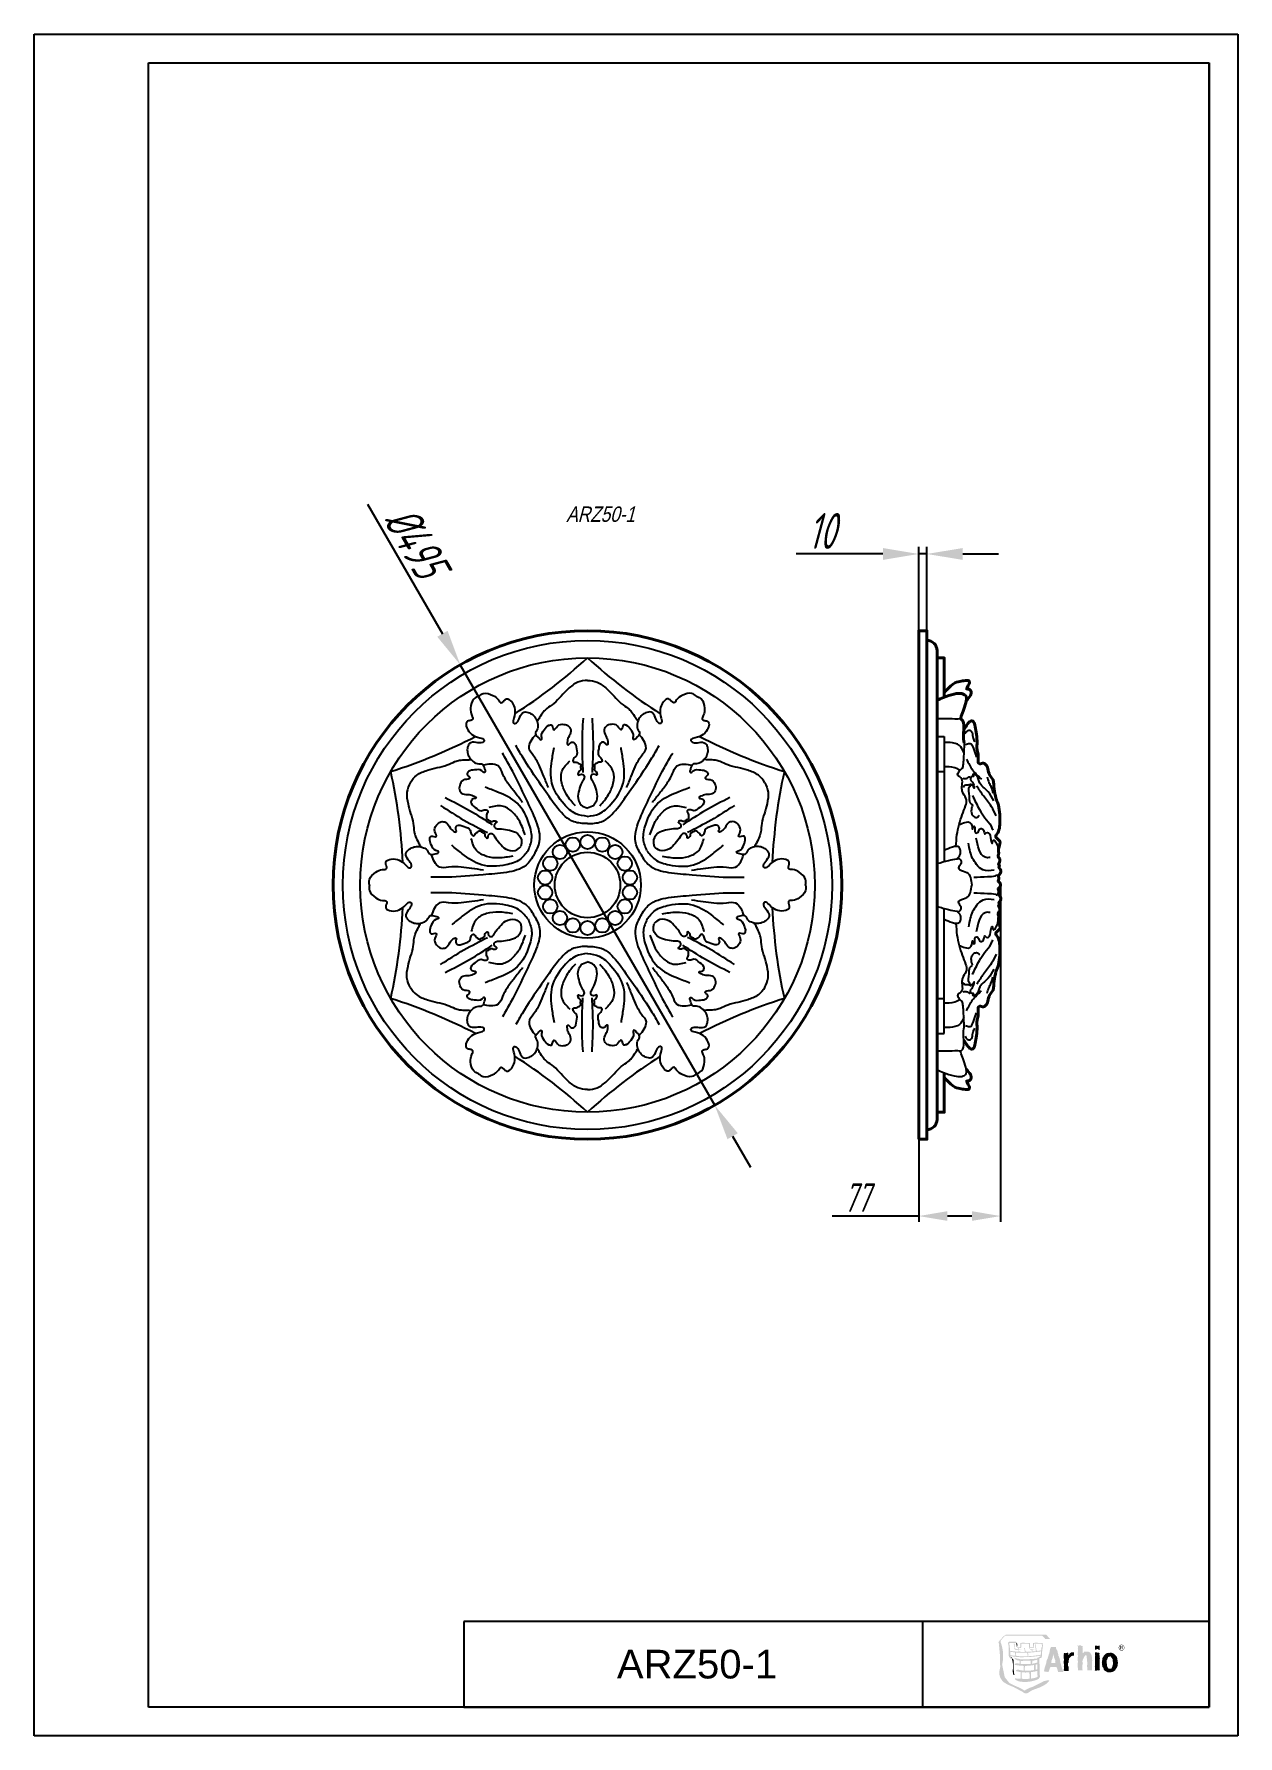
# Model space of a CAD drawing. Header units: millimetres. Extents: x 1541 to 2717, y 245 to 1908.
import ezdxf

# ---------------------------------------------------------------- set-up
doc = ezdxf.new("R2010")
doc.units = ezdxf.units.MM
for name, color, linetype, lineweight in [('архио', 252, 'Continuous', 40), ('ПВХ', 3, 'Continuous', 25), ('Размеры', 5, 'Continuous', 9), ('Размеры и Текст', 185, 'Continuous', 9)]:
    doc.layers.add(name, color=color, linetype=linetype, lineweight=lineweight)
doc.styles.add('H100', font='ARIAL.TTF', dxfattribs={"height": 100})
doc.styles.add('SIMPLEX', font='', dxfattribs={"width": 0.8, "oblique": 15})
doc.styles.get("Standard").update_dxf_attribs({"font": 'ARIAL.TTF'})
doc.styles.add('Размер', font='ARIAL.TTF')
doc.styles.get('SIMPLEX').set_extended_font_data('GOST 2.304-81')
doc.dimstyles.new('1K10', dxfattribs={"dimscale": 10, "dimtxt": 3.5, "dimasz": 3.5, "dimexe": 0.7, "dimexo": 0, "dimgap": 0.5, "dimtad": 1, "dimdec": 0, "dimtxsty": 'SIMPLEX', "dimcen": 3.5, "dimadec": 0, "dimazin": 2, "dimtfac": 1, "dimtdec": 0, "dimtmove": 0, "dimatfit": 3, "dimldrblk": 'OPEN', "dimfxl": 1, "dimtolj": 1, "dimtzin": 0, "dimarcsym": 0})
doc.dimstyles.new('1K8', dxfattribs={"dimscale": 8, "dimtxt": 3.5, "dimasz": 3.5, "dimexe": 0.7, "dimexo": 0, "dimgap": 0.5, "dimtad": 1, "dimdec": 0, "dimtxsty": 'SIMPLEX', "dimcen": 3.5, "dimadec": 0, "dimazin": 2, "dimtfac": 1, "dimtdec": 0, "dimtmove": 0, "dimatfit": 3, "dimldrblk": 'OPEN', "dimfxl": 1, "dimtolj": 1, "dimtzin": 0, "dimarcsym": 0})

msp = doc.modelspace()

# ---------------------------------------------------------------- texts
at = {"oblique": 15, "width": 0.8}
msp.add_text('ARZ50-1', height=15, dxfattribs=at).set_placement((2060.4, 1431))
at = {"insert": (2600, 333.6), "char_height": 14, "attachment_point": 1, "style": 'Размер'}
msp.add_mtext('{\\fArial|b0|i0|c0|p34;\\H0.4x;®}', dxfattribs=at)
at = {"layer": 'Размеры', "style": 'H100'}
msp.add_text('ARZ50-1', height=28, dxfattribs=at).set_placement((2109.9, 300.7))

# ---------------------------------------------------------------- blocks, each defined once
blk = doc.blocks.new('*D9')
at = {"layer": 'Defpoints', "color": 0, "transparency": 16777216}
for p in [(2404.7, 1076.1), (2484.7, 1076.1), (2484.7, 752.6)]:
    blk.add_point(p, dxfattribs=at)
at = {"layer": 'Размеры и Текст', "color": 0, "lineweight": -2, "transparency": 16777216}
for p, q in [((2404.7, 1076.1), (2404.7, 747)), ((2484.7, 1076.1), (2484.7, 747)), ((2404.7, 752.6), (2320.2, 752.6)), ((2456.7, 752.6), (2432.7, 752.6))]:
    blk.add_line(p, q, dxfattribs=at)
at = {"layer": 'Размеры и Текст', "color": 0, "transparency": 16777216}
for points in [[(2432.7, 757.3), (2432.7, 747.9), (2404.7, 752.6)], [(2456.7, 757.3), (2456.7, 747.9), (2484.7, 752.6)]]:
    blk.add_solid(points, dxfattribs=at)
at = {"layer": 'Размеры и Текст', "color": 0, "transparency": 16777216, "insert": (2344, 770.6), "char_height": 28, "attachment_point": 5, "style": 'SIMPLEX'}
blk.add_mtext('\\A1;77', dxfattribs=at)
blk = doc.blocks.new('_OPEN')
at = {"color": 0, "linetype": 'ByBlock'}
for p, q in [((-1, 0.167), (0, 0)), ((0, 0), (-1, -0.167)), ((0, 0), (-1, 0))]:
    blk.add_line(p, q, dxfattribs=at)
blk = doc.blocks.new('*D7')
at = {"layer": 'Defpoints', "color": 0, "transparency": 16777216}
for p in [(1956.9, 1291.3), (2205.4, 860.9)]:
    blk.add_point(p, dxfattribs=at)
at = {"layer": 'Размеры и Текст', "color": 0, "lineweight": -2, "transparency": 16777216}
for p, q in [((1866.3, 1448.4), (1939.4, 1321.6)), ((2205.4, 860.9), (1956.9, 1291.3)), ((2222.9, 830.6), (2240.4, 800.3))]:
    blk.add_line(p, q, dxfattribs=at)
at = {"layer": 'Размеры и Текст', "color": 0, "transparency": 16777216}
for points in [[(1944.5, 1324.5), (1934.4, 1318.7), (1956.9, 1291.3)], [(2228, 833.5), (2217.9, 827.7), (2205.4, 860.9)]]:
    blk.add_solid(points, dxfattribs=at)
at = {"layer": 'Размеры и Текст', "color": 0, "transparency": 16777216, "insert": (1913.6, 1411.4), "char_height": 35, "attachment_point": 5, "rotation": 300, "style": 'SIMPLEX'}
blk.add_mtext('\\A1;%%c495', dxfattribs=at)
blk = doc.blocks.new('*D8')
at = {"layer": 'Defpoints', "color": 0, "transparency": 16777216}
for p in [(2412.7, 1399.6), (2404.7, 1324.6), (2412.7, 1324.6)]:
    blk.add_point(p, dxfattribs=at)
at = {"layer": 'Размеры и Текст', "color": 0, "lineweight": -2, "transparency": 16777216}
for p, q in [((2369.7, 1399.6), (2285.1, 1399.6)), ((2404.7, 1324.6), (2404.7, 1406.6)), ((2412.7, 1399.6), (2404.7, 1399.6)), ((2412.7, 1324.6), (2412.7, 1406.6)), ((2447.7, 1399.6), (2482.7, 1399.6))]:
    blk.add_line(p, q, dxfattribs=at)
at = {"layer": 'Размеры и Текст', "color": 0, "transparency": 16777216}
for points in [[(2369.7, 1405.4), (2369.7, 1393.8), (2404.7, 1399.6)], [(2447.7, 1405.4), (2447.7, 1393.8), (2412.7, 1399.6)]]:
    blk.add_solid(points, dxfattribs=at)
at = {"layer": 'Размеры и Текст', "color": 0, "transparency": 16777216, "insert": (2309.9, 1422.1), "char_height": 35, "attachment_point": 5, "style": 'SIMPLEX'}
blk.add_mtext('\\A1;10', dxfattribs=at)

# ---------------------------------------------------------------- dimensions: what is measured, and where the dimension line sits
at = {"layer": 'Размеры и Текст'}
dim = msp.add_diameter_dim_2p(p1=(2205.4, 860.9), p2=(1956.9, 1291.3), text='%%c495', dimstyle='1K10', override={"dimfxl": 1.25}, dxfattribs=at)
dim.commit()
dim.dimension.update_dxf_attribs({"geometry": '*D7', "text_midpoint": (1913.6, 1411.4)})
dim = msp.add_linear_dim(base=(2412.7, 1399.6), p1=(2404.7, 1324.6), p2=(2412.7, 1324.6), text='10', dimstyle='1K10', override={"dimfxl": 1.25}, dxfattribs=at)
dim.commit()
dim.dimension.update_dxf_attribs({"geometry": '*D8', "text_midpoint": (2309.9, 1399.6), "dimtype": 160})
dim = msp.add_linear_dim(base=(2484.7, 752.6), p1=(2404.7, 1076.1), p2=(2484.7, 1076.1), text='77', dimstyle='1K8', dxfattribs=at)
dim.commit()
dim.dimension.update_dxf_attribs({"geometry": '*D9', "text_midpoint": (2344, 752.6), "dimtype": 160})

# ---------------------------------------------------------------- hatches: boundary and pattern name
h = msp.add_hatch(color=256)
edge = h.paths.add_edge_path()
edge.add_arc((2407, 328.3), 79.1, 347.7022, 349.8286, ccw=False)
edge.add_arc((2521.3, 302.6), 38.1, 166.5465, 175.6657)
edge.add_arc((2495.4, 306.5), 12.1, 184.8885, 231.8186)
edge.add_arc((2501.2, 314.6), 22, 232.882, 245.4855)
edge.add_arc((2524.2, 364.2), 76.7, 245.2577, 249.0679)
edge.add_arc((2472, 227.3), 69.9, 64.5367, 69.2139, ccw=False)
edge.add_arc((2493.3, 271.9), 20.4, 49.4282, 64.7759, ccw=False)
edge.add_arc((2507.1, 287.6), 0.527, 200.3248, 218.0088)
edge.add_arc((2507.4, 287.8), 1, 217.6976, 228.5452)
edge.add_arc((2508.2, 288.8), 2.21, 228.852, 241.6192)
edge.add_arc((2509.5, 290.7), 4.5, 239.1243, 255.0492)
edge.add_arc((2509.8, 292.1), 5.97, 255.4649, 271.3492)
edge.add_arc((2510, 288.8), 2.67, 270.0813, 305.3132)
edge.add_arc((2524.9, 269.8), 21.6, 119.1572, 128.5241, ccw=False)
edge.add_arc((2526.5, 266.2), 25.5, 115.0831, 118.3468, ccw=False)
edge.add_arc((2520.5, 278.9), 11.4, 111.5636, 114.5511, ccw=False)
edge.add_arc((2495.4, 341.1), 55.7, 292.0414, 292.1671)
edge.add_arc((2481.7, 375.2), 92.5, 292.0497, 292.3291)
edge.add_arc((2515.1, 293.6), 4.23, 293.1803, 294.5819)
edge.add_arc((2682, -193), 510.2, 108.8014, 108.8781, ccw=False)
edge.add_arc((2490.8, 371.5), 85.8, 288.1832, 292.5)
edge.add_arc((2513.9, 316.5), 26.1, 291.795, 305.9891)
edge.add_arc((2519.6, 307.2), 15.3, 309.2804, 326.7137)
edge.add_arc((2530.6, 277.1), 21.7, 85.3612, 91.0157)
edge.add_arc((2529.7, 314.8), 16, 261.1562, 271.9791, ccw=False)
edge.add_arc((2521.4, 303.2), 7.12, 310.6512, 324.2542, ccw=False)
edge.add_arc((2544.8, 276.5), 28.3, 131.3743, 132.6076)
edge.add_arc((2514.2, 310.2), 17.2, 293.7487, 311.6391, ccw=False)
edge.add_arc((2498.6, 345.3), 55.6, 288.2602, 293.8876, ccw=False)
edge.add_arc((2549.4, 195.3), 102.8, 108.9431, 110.4472)
edge.add_arc((2523.4, 266.2), 27.3, 111.4003, 124.5173)
edge.add_arc((2494.5, 272), 21.5, 51.0951, 65.069)
edge.add_arc((2472.4, 225.2), 73.2, 64.853, 69.1295)
edge.add_arc((2525.9, 365.2), 76.7, 245.2449, 249.0549, ccw=False)
edge.add_arc((2503, 315.6), 22, 232.8703, 245.4725, ccw=False)
edge.add_arc((2497.1, 307.5), 12.1, 184.8873, 231.807, ccw=False)
edge.add_arc((2541.4, 302.5), 56.5, 167.8655, 175.8766, ccw=False)
edge.add_arc((2450.2, 322.8), 37, 346.8094, 381.3427)
edge.add_arc((2486, 336.9), 1.49, 137.0811, 205.3253, ccw=False)
edge.add_arc((2474.9, 347.8), 14.1, 315.2841, 317.5423)
edge.add_arc((16162.5, -12056), 18457.6, 137.80931, 137.81729, ccw=False)
edge.add_arc((-8546.1, 10341.4), 14891.3, 317.8086, 317.82085)
edge.add_line((2489.1, 342.5), (2525.1, 342.5))
edge.add_line((2525.1, 342.5), (2525.3, 342.5))
edge.add_arc((2447.2, 265.7), 109.5, 43.3547, 44.5206, ccw=False)
edge.add_arc((2606.4, 416.1), 109.5, 223.3547, 224.5206)
edge.add_line((2528.4, 339.3), (2533, 339.3))
edge.add_arc((2563, 368.8), 42.1, 223.1115, 224.549, ccw=False)
edge.add_arc((2622.3, 423.8), 122.9, 221.5384, 222.9046, ccw=False)
edge.add_arc((1978.9, -150.2), 739.3, 41.7639, 41.7939)
edge.add_arc((2529.3, 341.9), 1.01, 42.6921, 55.2568)
edge.add_arc((2523.9, 337.3), 8.04, 41.8372, 46.6305)
edge.add_arc((2527.9, 341.6), 2.2, 45.2899, 58.8221)
edge.add_arc((2528.8, 343), 0.543, 59.4875, 81.8704)
edge.add_arc((2528.2, 319.9), 23.7, 88.5639, 91.4075)
edge.add_line((2527.7, 343.6), (2510.2, 343.6))
edge.add_line((2510.2, 343.6), (2491.1, 343.5))
edge.add_arc((2491.6, 338.3), 5.31, 95.2045, 110.3432)
edge.add_arc((2872.2, -3.3), 516, 137.7713, 137.8209, ccw=False)
edge.add_line((2490.1, 343.6), (2489.4, 343.2))
edge.add_arc((-1056.4, 6486.6), 7093.2, 299.98223, 299.99223, ccw=False)
edge.add_line((2488.3, 342.5), (2488.5, 342.5))
edge.add_arc((2494.4, 334), 10.4, 124.9431, 137.7403)
edge.add_arc((2512.8, 317.2), 35.3, 137.5616, 141.4899)
edge.add_arc((2465.2, 354.8), 25.3, 315.6563, 321.9572, ccw=False)
edge.add_arc((2486.2, 333.9), 4.29, 132.7113, 141.1615)
edge.add_arc((2483.6, 336), 0.976, 141.5666, 171.2739)
edge.add_arc((2484.1, 336), 1.4, 175.46, 201.2759)
edge.add_arc((2493.4, 339.5), 11.3, 200.5433, 204.461)
edge.add_arc((2453.1, 322.4), 32.4, 16.9043, 22.5186, ccw=False)
edge.add_arc((2448, 321.6), 37.6, -11.1305, 15.7687, ccw=False)
h = msp.add_hatch(color=256)
h.paths.add_polyline_path([(2494, 327.7, -0.074124), (2494.1, 327.7, 0.028962), (2502.5, 326.8), (2502.4, 327), (2502.3, 328.4), (2501.6, 328.4), (2500.1, 328.7), (2498.5, 329.1), (2498.1, 329.6), (2497.9, 332.2), (2497.8, 333.5), (2497.6, 334.1), (2497.4, 334.7), (2498.4, 334.7), (2498.6, 332.4), (2498.5, 330.2), (2499.2, 329.8), (2500, 329.5), (2501.6, 329), (2502.2, 328.9), (2502.1, 329.7), (2502, 330.1), (2501.9, 330.4), (2501.6, 330.4), (2500.8, 330.7), (2500.8, 331.1), (2501.1, 331.2), (2502.1, 331.2), (2503.3, 331.2), (2503.8, 331.3), (2504.1, 331.7), (2504, 332.9), (2503.8, 334.8), (2503.9, 335.2), (2504.3, 335.3), (2505.1, 335.5), (2507.4, 335.6), (2509.6, 335.4), (2513.3, 335.3), (2513.5, 334.4), (2513.5, 332.7), (2513.4, 331.2), (2515.8, 331.2), (2516.3, 331.3), (2516.6, 331.7), (2516.5, 332.9), (2516.3, 334.8), (2516.4, 335.2), (2516.7, 335.3), (2517.6, 335.5), (2519.8, 335.6), (2522.1, 335.4), (2525.7, 335.3), (2525.9, 334.4), (2526, 332.7), (2525.8, 330), (2525.5, 329.8, -0.040883), (2525.6, 329.1), (2525.5, 328.4), (2525.2, 326.6), (2525.1, 324.5), (2525, 323.9, -0.327709), (2525.2, 323.7, -0.098794), (2525.1, 323.6, -0.061229), (2525, 323.4), (2525, 322.5), (2524.9, 321.8), (2524.8, 321.3), (2524.5, 321), (2524.2, 320.8), (2523.4, 320.6), (2522.4, 320.4), (2522.6, 320.2, -0.000169), (2522.7, 314.7, -0.000336), (2522.8, 310.9, -0.00067), (2522.9, 309.7, -0.001326), (2522.9, 309.4, -0.0026), (2522.9, 309.3), (2522.9, 309.2), (2522.9, 305.1, 0.000227), (2523.1, 303.1, -0.000531), (2523.3, 302.6), (2521.9, 300.3), (2521.8, 300.2, -0.155779), (2502.9, 297.8, -0.068645), (2500, 299, -0.059092), (2499, 299.6), (2498.9, 299.8), (2498.8, 300.7), (2499.4, 300.7), (2504.3, 300.4), (2504.4, 306.9, -0.036867), (2500.2, 307.8, -0.045573), (2500, 307.9, -0.072028), (2499.8, 308, -0.227731), (2499.7, 308.2, -0.090302), (2499.7, 308.4, -0.058066), (2499.8, 308.5, -0.06748), (2500.2, 308.8, -0.080075), (2501.1, 309.3, -0.049629), (2501.6, 309.4, -0.09146), (2502, 309.3, 0.048779), (2507.3, 308.3), (2507.4, 313, -0.042806), (2498.8, 314, -0.044253), (2498.6, 314.1, -0.073811), (2498.4, 314.2, -0.251992), (2498.3, 314.4, -0.093195), (2498.3, 314.6, -0.065637), (2498.5, 314.7, -0.058615), (2498.8, 315, -0.071668), (2499.7, 315.5, -0.044358), (2500.2, 315.6, -0.084534), (2500.6, 315.6, 0.014405), (2503.3, 315.1), (2503.4, 318.1), (2503.1, 318.2), (2501.4, 318.3), (2499.6, 319.1), (2499.4, 319.3), (2499.2, 319.5), (2498.8, 320), (2498.3, 320.4), (2497.8, 320.7), (2498, 320.9), (2498.2, 321), (2498.6, 320.9), (2499.1, 320.7), (2499.6, 320.5), (2504.7, 319.3), (2512.5, 319.5), (2520, 320.1), (2520.5, 320.5), (2520.5, 320.8), (2521.3, 321.2), (2521.5, 321.1), (2522.5, 321.8), (2523.8, 322.5), (2523.9, 323, -0.044716), (2505.6, 321.5), (2505.3, 321.5), (2503.5, 321.5), (2502.4, 321.6, -0.025947), (2494.5, 322.5), (2494.5, 322.1), (2494.4, 321.7), (2494, 321.4), (2493.3, 321.4), (2493, 321.5), (2492.8, 321.8), (2492.6, 324.5), (2492.6, 327.2), (2492.5, 332.5), (2492.4, 333.3), (2492.2, 334), (2492, 335.5), (2492.3, 335.7), (2492.4, 335.9), (2492.5, 336.2), (2492.8, 336.5), (2499.8, 336.5), (2500.1, 336.2), (2500.1, 335.9), (2499.9, 335.6), (2499.5, 335.3), (2493.1, 335.3), (2493.3, 334), (2493.5, 332.7), (2493.8, 330)])
h.paths.add_polyline_path([(2511.5, 322.4), (2511.6, 322.6), (2511.7, 323.5), (2511.7, 324.2), (2511.6, 325.3), (2511.4, 325.8), (2511.3, 325.9, 0.02601), (2522.3, 327), (2523, 327), (2523.7, 327.2), (2524.1, 327.3), (2524.3, 327.4), (2524.3, 327.2), (2524, 324.9), (2523.9, 323.8, -0.029458)], flags=16)
h.paths.add_polyline_path([(2520.4, 319), (2520.5, 318.8), (2520.5, 316.2), (2520.4, 316.2, -0.036386), (2515.5, 315.1), (2515.6, 318.1), (2516.7, 318.1)], flags=16)
h.paths.add_polyline_path([(2521.1, 327.6), (2520.6, 327.7), (2520, 327.9), (2519.5, 328.2), (2519.5, 329.6), (2519.2, 334.1), (2518.5, 334.1), (2518.7, 330.6), (2518.9, 330.2), (2519, 329.4), (2519.1, 327.8), (2519.4, 327.5), (2519.7, 327.4, -0.00954), (2515.6, 327), (2515.7, 327.1), (2515.9, 327.6), (2515.8, 328), (2515.7, 328.6), (2516.9, 328.8), (2517.8, 329.1), (2515.2, 329.1), (2515, 329.1), (2514.9, 329.1), (2514.8, 329.1), (2514, 329.2), (2513.6, 329.3), (2513.2, 329.1), (2513.5, 328.7), (2514.3, 328.5), (2514.9, 328.5), (2515, 328.2), (2515.3, 327.4), (2515.4, 327, -0.010797), (2511.1, 326.7), (2510.1, 326.9), (2509.4, 327.1), (2508.7, 327.4), (2508.7, 328.9), (2508.5, 330.5), (2507.5, 330.5), (2507.7, 330.1), (2507.9, 329.7), (2508.1, 328.8), (2508.2, 327), (2508.6, 326.7), (2508.8, 326.6, -0.012603), (2504.4, 326.7), (2503.6, 326.9), (2503.1, 327.1), (2502.7, 327.4), (2502.7, 328.4), (2503.2, 328.4), (2504, 328.6), (2504.8, 329), (2503.2, 328.8), (2502.7, 328.9), (2502.7, 328.9), (2502.6, 330.4), (2503.5, 330.4), (2503.9, 330.5), (2504.5, 330.7), (2504.8, 331.1), (2504.9, 331.5), (2504.9, 332.1), (2504.9, 332.7), (2504.8, 333.8), (2504.9, 334.8), (2508.6, 334.7), (2512.2, 334.7), (2512.4, 334.1), (2512.5, 333.5), (2512.6, 332.2), (2512.6, 331), (2512.8, 329.7), (2513.4, 330), (2513.4, 330.4), (2515.9, 330.4), (2516.4, 330.5), (2516.9, 330.7), (2517.2, 331.1), (2517.4, 331.5), (2517.4, 332.1), (2517.4, 332.7), (2517.3, 333.8), (2517.3, 334.8), (2521, 334.7), (2524.7, 334.7), (2524.9, 334.1), (2525, 333.5), (2525, 332.2), (2525, 331.4), (2524.7, 331.4), (2524.4, 328.1, -0.007297)], flags=16)
h.paths.add_polyline_path([(2520.5, 314.6), (2520.5, 309.6, -0.009977), (2518.8, 309.2), (2518.9, 314.2, 0.010834)], flags=16)
h.paths.add_polyline_path([(2517.4, 313.9), (2517.3, 308.9), (2517.3, 308.9, -0.062015), (2508.3, 308.3), (2508.4, 313, 0.051735)], flags=16)
h.paths.add_polyline_path([(2514.1, 318.2), (2514, 314.9, -0.056424), (2504.3, 315), (2504.4, 318), (2505.4, 317.8), (2509.1, 318.2), (2512.9, 318.2)], flags=16)
h.paths.add_polyline_path([(2511.3, 322.4, -0.030639), (2500.8, 322.6), (2500.6, 322.7), (2499.7, 323), (2499.8, 324.8), (2499.6, 326.1, 0.031686), (2510.7, 325.9), (2510.7, 325.5), (2510.9, 324.6), (2511.2, 323.2)], flags=16)
h.paths.add_polyline_path([(2520.5, 308), (2520.5, 306.8, 0.005048), (2520.6, 304.4, 0.006907), (2520.8, 303.3, -0.00011), (2520.9, 302.4, -0.000702), (2520.4, 302.1, 0.000511), (2520.2, 302, 0.001188), (2520.1, 301.9), (2520.1, 301.9), (2520, 301.9, -0.001047), (2519.9, 301.9, -0.00051), (2519.6, 301.7, -0.000222), (2518.5, 301.4), (2517.9, 301.2, 0.00004), (2517.3, 301.1, 0.000208), (2517, 300.9, 0.000359), (2516.9, 300.9), (2516.9, 300.9, -0.000296), (2516.8, 300.9, -0.000097), (2516.6, 300.9, 0.000588), (2514.5, 300.6), (2514.5, 306.9, 0.03222)], flags=16)
h.paths.add_polyline_path([(2512.9, 306.7), (2513, 300.5), (2509.9, 300.1), (2509.9, 300.1, 0.000105), (2509.8, 300.1, 0.000092), (2509.5, 300.1, 0.000114), (2508.5, 300.2, 0.0003), (2505.3, 300.4), (2505.4, 306.7, 0.05073)], flags=16)
h.paths.add_polyline_path([(2499.2, 322.8, -0.017018), (2494.4, 323.4), (2494.3, 324.1), (2494.1, 326), (2494, 326.8, 0.015445), (2498.5, 326.2), (2498.6, 326.1), (2498.8, 325.6), (2499, 324.6)], flags=16)
for points in [[(2500.9, 334.7), (2500.7, 335.2), (2500.2, 335.6), (2500, 335.3), (2500, 334.9), (2500.2, 334), (2500.5, 332.6), (2500.6, 331.1), (2500.9, 332), (2501.1, 332.8), (2501, 333.6)], [(2495.2, 320.4), (2495.6, 320.6), (2495.7, 320.7), (2495.7, 320.9), (2495.4, 321.3), (2494.8, 321.3), (2494.4, 321.1), (2494.4, 320.6), (2494.8, 320.4)], [(2496.4, 317.2), (2496.6, 315.9), (2496.8, 314.4), (2496.7, 311.3), (2496.6, 308), (2496.7, 305), (2497, 304.7), (2497.4, 304.3), (2497.8, 304.1), (2498.3, 304.2), (2498.1, 304.8), (2497.9, 305.5), (2497.7, 306.9), (2497.6, 308.7), (2497.6, 310.7), (2497.6, 313), (2497.5, 317.1), (2497.3, 318.7), (2496.9, 319.8), (2496.2, 320.1), (2495.9, 319.9), (2495.8, 319.7), (2496.1, 318.4)]]:
    msp.add_hatch(color=256).paths.add_polyline_path(points)
h = msp.add_hatch(color=256)
edge = h.paths.add_edge_path()
edge.add_arc((2525.9, 310.7), 38.8, 1.2237, 3.5335)
edge.add_arc((2559.6, 312.8), 4.94, 3.2572, 8.1577)
edge.add_arc((2563.6, 313.4), 0.939, 8.0253, 15.5043)
edge.add_arc((2564.2, 313.5), 0.263, 15.7548, 24.4302)
edge.add_line((2564.5, 313.7), (2564.5, 313.7))
edge.add_line((2564.5, 313.7), (2565, 314.9))
edge.add_line((2565, 314.9), (2565, 314.9))
edge.add_arc((2563.7, 314.9), 1.33, 3.1713, 6.5406)
edge.add_arc((2554.2, 313.8), 10.9, 6.2275, 7.7613)
edge.add_arc((2494.8, 305.9), 70.8, 7.6219, 8.3542)
edge.add_arc((2354, 285.6), 213, 8.254, 8.6118)
edge.add_arc((2566.9, 317.4), 2.31, 164.4735, 177.255, ccw=False)
edge.add_arc((2576.6, 315.2), 12.2, 162.6954, 166.7668, ccw=False)
edge.add_arc((2582.9, 313.4), 18.8, 156.1305, 163.039, ccw=False)
edge.add_arc((2573, 318), 7.82, 142.2865, 157.9493, ccw=False)
edge.add_arc((2568.2, 321.7), 1.82, 118.988, 142.7421, ccw=False)
edge.add_arc((2567.7, 322.5), 0.905, 88.4782, 114.4095, ccw=False)
edge.add_arc((2567.8, 319.4), 3.97, 86.357, 91.1215, ccw=False)
edge.add_arc((2568, 322.4), 1.03, 69.9967, 86.8023, ccw=False)
edge.add_arc((2568.2, 322.8), 0.554, 39.2487, 69.1043, ccw=False)
edge.add_arc((2568, 322.7), 0.754, 9.5132, 36.7811, ccw=False)
edge.add_arc((2544.4, 316.8), 25.1, -2.5667, 14.0037, ccw=False)
edge.add_arc((2567.6, 315.3), 1.87, -9.629, 10.2401, ccw=False)
edge.add_arc((2564.6, 315.9), 4.91, 342.1825, 349.5506, ccw=False)
edge.add_arc((2573.2, 313.1), 4.04, 161.3142, 177.8524)
edge.add_line((2569.1, 313.2), (2569.1, 313.2))
edge.add_arc((2549.1, 308.9), 20.5, -0.8006, 11.9358, ccw=False)
edge.add_arc((2569.3, 359.5), 50.9, 270.3175, 275.102)
edge.add_arc((2577.8, 309.4), 4.02, 175.3736, 187.8763, ccw=False)
edge.add_arc((2576, 309.5), 2.28, 156.2317, 175.1695, ccw=False)
edge.add_line((2574, 310.4), (2574, 315.6))
edge.add_arc((2576.6, 316.6), 2.82, 181.5018, 198.8929, ccw=False)
edge.add_arc((2576.7, 316.7), 2.92, 174.3172, 185.0623, ccw=False)
edge.add_arc((2575.2, 316.8), 1.39, 150.7969, 170.3776, ccw=False)
edge.add_arc((2572.5, 318.2), 1.68, 332.3356, 359.6219)
edge.add_line((2574.2, 318.2), (2574.2, 318.5))
edge.add_arc((2565.9, 317.2), 8.39, 8.9721, 19.122)
edge.add_arc((2601, 321.3), 27.2, 177.1779, 182.8221, ccw=False)
edge.add_arc((2573.5, 322.6), 0.295, 2.9672, 17.4428)
edge.add_arc((2571.9, 322.2), 1.91, 15.101, 19.1614)
edge.add_arc((2566, 320.2), 8.19, 19.1384, 22.3368)
edge.add_arc((2538.3, 308.9), 38.1, 22.2482, 24.7599)
edge.add_arc((2569.5, 323.3), 3.69, 23.8108, 90.3746)
edge.add_arc((2569.3, 297.5), 29.5, 89.5976, 91.1235)
edge.add_arc((2568.8, 323.9), 3.06, 90.9486, 95.1086)
edge.add_arc((2568.6, 326.3), 0.722, 95.1823, 100.7897)
edge.add_arc((2568.5, 326.8), 0.175, 99.414, 114.2014)
edge.add_arc((2568.4, 324.2), 2.8, 91.103, 109.5023)
edge.add_arc((2567, 331.6), 4.87, 263.6291, 276.3709, ccw=False)
edge.add_line((2566.4, 326.8), (2565.2, 325.5))
edge.add_line((2565.2, 325.5), (2564.7, 325.5))
edge.add_arc((2588.8, 325.3), 24.1, 175.8433, 179.4223, ccw=False)
edge.add_arc((2542.7, 328.6), 22.1, 355.7938, 359.3723)
edge.add_line((2564.8, 328.4), (2564.8, 328.8))
edge.add_arc((2561.3, 328.8), 3.53, 0.9197, 12.4833)
edge.add_arc((2568.5, 330.5), 3.88, 171.236, 193.7105, ccw=False)
edge.add_arc((2557.9, 332.5), 6.94, 348.0794, 358.8569)
edge.add_arc((2564.6, 332.4), 0.246, 358.0898, 373.3537)
edge.add_arc((2564.7, 332.4), 0.102, 14.1608, 39.0669)
edge.add_arc((2564.7, 332.4), 0.0782, 40.9515, 68.9819)
edge.add_arc((2564.7, 332.4), 0.119, 70.0904, 89.9871)
edge.add_arc((2564.7, 332.1), 0.343, 91.2344, 108.7309)
edge.add_arc((2565.2, 330.7), 1.84, 107.3827, 111.3416)
edge.add_arc((2563.8, 334.2), 1.91, 287.3145, 291.3223, ccw=False)
edge.add_arc((2564.3, 332.8), 0.403, 271.9018, 288.365, ccw=False)
edge.add_arc((2563.8, 336.5), 4.11, 267.7751, 276.1648, ccw=False)
edge.add_arc((2563.7, 333.8), 1.42, 248.3319, 268.2519, ccw=False)
edge.add_line((2563.2, 332.4), (2563.2, 332.8))
edge.add_line((2563.2, 332.8), (2563.9, 332.8))
edge.add_arc((2563.2, 332.1), 0.966, 43.9294, 79.5072)
edge.add_arc((2580, 644.4), 311.7, 266.9009, 266.9455, ccw=False)
edge.add_arc((2560.9, 297.5), 35.6, 86.4559, 89.5449)
edge.add_line((2561.2, 333.2), (2561.2, 332.7))
edge.add_arc((2561.2, 332), 0.764, 90.7604, 106.7873)
edge.add_arc((2561.6, 330.8), 2, 107.0265, 112.7234)
edge.add_arc((2560.4, 333.6), 1.1, 283.9717, 293.9059, ccw=False)
edge.add_arc((2560.6, 332.8), 0.281, 266.7185, 282.7491, ccw=False)
edge.add_arc((2560.6, 332.7), 0.172, 241.5499, 265.9277, ccw=False)
edge.add_arc((2560.6, 332.8), 0.204, 216.4177, 239.8322, ccw=False)
edge.add_arc((2560.8, 332.9), 0.417, 200.7747, 216.1166, ccw=False)
edge.add_arc((2561.8, 333.2), 1.46, 185.5085, 199.804, ccw=False)
edge.add_arc((2560, 332.9), 0.38, 35.3371, 91.5328)
edge.add_arc((2563, 332.8), 3.06, 171.7439, 188.2561)
edge.add_arc((2561.3, 332.6), 1.29, 188.2379, 197.9925)
edge.add_arc((2566.9, 334.3), 7.15, 197.263, 199.4709)
edge.add_arc((2557.7, 330.9), 2.65, -11.6487, 21.8836, ccw=False)
edge.add_arc((2563, 329.6), 2.89, 164.8723, 192.9037)
edge.add_arc((2557.3, 328.2), 3.01, -6.4147, 15.8499, ccw=False)
edge.add_arc((2559.6, 327.9), 0.762, 327.1551, 353.3348, ccw=False)
edge.add_arc((2559.8, 327.7), 0.447, 288.4087, 324.8907, ccw=False)
edge.add_arc((2558.3, 326.1), 2.05, -22.2226, 35.097, ccw=False)
edge.add_arc((2562.1, 324.4), 2.11, 153.5317, 178.2872)
edge.add_arc((2565.2, 324.7), 5.19, 182.7715, 197.982)
edge.add_arc((2557.8, 322.5), 2.52, -19.2123, 15.072, ccw=False)
edge.add_arc((2563.7, 320.5), 3.74, 161.359, 173.7344)
edge.add_arc((2571.2, 320.1), 11.2, 176.0598, 182.4473)
edge.add_arc((2571.5, 319.6), 11.5, 179.899, 193.4422)
edge.add_arc((2558.3, 317), 1.98, 343.0608, 357.512, ccw=False)
edge.add_arc((2561.9, 315.9), 1.74, 162.7479, 177.195)
edge.add_line((2560.1, 316), (2560.1, 311.4))
edge.add_arc((2559.3, 310.8), 1.05, 9.2636, 34.1541, ccw=False)
edge.add_arc((2557.1, 310.3), 3.31, 1.0052, 10.9698, ccw=False)
edge.add_arc((2548.6, 310.2), 11.8, -5.1055, 0.8205, ccw=False)
edge.add_arc((2582.4, 307.5), 22.1, 175.7021, 176.5041)
edge.add_line((2560.3, 308.8), (2565, 308.6))
edge.add_line((2565, 308.6), (2564.6, 309.4))
edge.add_arc((2545.4, 310.4), 19.3, 356.7851, 363.2149)
h = msp.add_hatch(color=256)
edge = h.paths.add_edge_path()
edge.add_arc((2577.6, 324.9), 7.98, 78.4142, 91.4292)
edge.add_line((2577.4, 332.9), (2576.9, 332.9))
edge.add_arc((2588.3, 331), 11.5, 170.4224, 179.4157)
edge.add_line((2576.8, 331.1), (2576.8, 330.7))
edge.add_arc((2581.5, 330.9), 4.71, 182.0998, 191.0202)
edge.add_arc((2569.8, 328.7), 7.19, 1.482, 10.4116, ccw=False)
edge.add_arc((2577, 333.7), 4.82, 269.9453, 286.788)
edge.add_arc((2577.7, 331.3), 2.33, 285.5927, 301.1918)
edge.add_arc((2578.4, 330.2), 0.961, 301.7254, 316.8885)
edge.add_arc((2578.8, 329.8), 0.497, 316.7623, 341.601)
edge.add_arc((2579.2, 328.8), 0.91, 52.7212, 87.4173, ccw=False)
edge.add_arc((2578.2, 327.4), 2.64, 35.9079, 53.574, ccw=False)
edge.add_line((2580.3, 328.9), (2581.6, 328.9))
edge.add_arc((2581.6, 329.1), 0.162, 271.6408, 353.6935)
edge.add_arc((2581.4, 329.1), 0.348, 352.3425, 381.6028)
edge.add_arc((2580.9, 328.9), 0.899, 23.2223, 35.4121)
edge.add_arc((2582.8, 330.1), 1.39, 206.9338, 210.5068, ccw=False)
edge.add_line((2581.6, 329.5), (2581.6, 332.4))
edge.add_line((2581.6, 332.4), (2581.4, 332.7))
edge.add_line((2581.4, 332.7), (2581, 332.7))
edge.add_arc((2581, 331.5), 1.24, 90.8455, 108.9972)
edge.add_arc((2581.7, 329.4), 3.5, 109.2615, 115.5162)
edge.add_arc((2579.3, 334.3), 2.05, 282.8497, 297.11, ccw=False)
edge.add_arc((2579.6, 332.9), 0.588, 252.6767, 282.9069, ccw=False)
edge.add_arc((2579.5, 332.6), 0.274, 208.2776, 250.0535, ccw=False)
edge.add_arc((2579.8, 332.7), 0.523, 177.3144, 205.236, ccw=False)
h = msp.add_hatch(color=256)
edge = h.paths.add_edge_path()
edge.add_arc((2605.4, 290.9), 80.2, 164.3255, 166.982)
edge.add_arc((2531.2, 308.5), 3.97, 173.0989, 176.879)
edge.add_arc((2520, 309.2), 7.3, 351.0561, 356.7048, ccw=False)
edge.add_arc((2524.8, 308.4), 2.41, 342.1478, 350.7922, ccw=False)
edge.add_arc((2526.2, 307.9), 0.906, 323.8885, 343.2174, ccw=False)
edge.add_arc((2524.9, 259.1), 48.4, 85.621, 87.5888, ccw=False)
edge.add_arc((2532.4, 356.3), 49.2, 265.6209, 267.6575)
edge.add_arc((2530.3, 302.2), 4.99, 84.1924, 89.19, ccw=False)
edge.add_arc((2531.3, 311.8), 4.7, 264.2342, 268.2788)
edge.add_arc((2531.2, 308.3), 1.11, 267.7626, 282.7592)
edge.add_arc((2531.3, 307.7), 0.567, 285.8618, 343.1346)
edge.add_arc((2561.6, 296.9), 31.7, 158.4024, 160.3085, ccw=False)
edge.add_arc((2483.8, 327.6), 51.9, 338.5099, 340.7378)
edge.add_arc((2521.3, 314.5), 12.3, 340.7369, 344.8828)
edge.add_arc((2530.9, 312), 2.38, 342.8244, 357.4155)
edge.add_line((2533.2, 311.9), (2535.9, 311.9))
edge.add_arc((2535.1, 271.4), 40.5, 86.2087, 88.8693, ccw=False)
edge.add_line((2537.8, 311.8), (2539.3, 311.8))
edge.add_arc((2541.5, 311.8), 2.13, 180.9513, 235.3303)
edge.add_arc((2550.4, 311.2), 10.3, 186.504, 193.3705)
edge.add_arc((2518, 304), 23, 7.7748, 12.2079, ccw=False)
edge.add_line((2540.8, 307.1), (2545.8, 307.1))
edge.add_line((2545.8, 307.1), (2546.2, 306.9))
edge.add_arc((2547.4, 308.4), 1.98, 168.2377, 232.0862, ccw=False)
edge.add_arc((2537.7, 306), 8.19, 20.1473, 26.8677)
edge.add_arc((2563.5, 318.5), 20.4, 202.7917, 205.6264, ccw=False)
edge.add_arc((2548.9, 312.5), 4.62, 192.1561, 203.6289, ccw=False)
edge.add_arc((2494.3, 301.1), 51.1, 11.7417, 17.5914)
edge.add_arc((2555.7, 320.2), 13.2, 187.4945, 196.0474, ccw=False)
edge.add_arc((2522.6, 315.6), 20.3, 8.2372, 15.2092)
edge.add_arc((2535.9, 319.1), 6.47, 15.8643, 26.1727)
edge.add_arc((2538.7, 320.5), 3.35, 25.9465, 44.0397)
edge.add_arc((2542.2, 323.2), 1.13, 177.2715, 198.9584, ccw=False)
edge.add_arc((2545.4, 323.2), 4.36, 170.44, 179.1723, ccw=False)
edge.add_arc((2535.4, 323.1), 5.77, 8.4532, 19.8728)
edge.add_arc((2550.9, 328.5), 10.7, 189.0512, 198.8497, ccw=False)
edge.add_arc((2535.4, 325.8), 5.1, 11.0893, 35.508)
edge.add_arc((2544.1, 331.9), 5.51, 184.7611, 214.4209, ccw=False)
edge.add_line((2538.6, 331.4), (2537.2, 331.4))
edge.add_arc((2537.1, 331.4), 0.0937, 324.0231, 359.1813, ccw=False)
edge.add_arc((2537, 331.5), 0.174, 299.2754, 322.8098, ccw=False)
edge.add_arc((2536.8, 331.9), 0.622, 277.3217, 298.1854, ccw=False)
edge.add_arc((2536.5, 333.6), 2.31, 270.3314, 279.2213, ccw=False)
edge.add_arc((2536.5, 331.8), 0.523, 247.6126, 269.3808, ccw=False)
edge.add_arc((2534.4, 326.4), 5.29, 68.8097, 72.9449)
edge.add_arc((2535.5, 330.1), 1.43, 71.3562, 87.8509)
edge.add_arc((2535.8, 361.6), 30.1, 267.6556, 269.4413, ccw=False)
edge.add_arc((2533.8, 311.5), 20.1, 87.5713, 89.3528)
edge.add_arc((2532.5, 331.6), 1.47, 333.8137, 358.1723, ccw=False)
edge.add_arc((2530.5, 332.5), 3.72, 321.4744, 334.579, ccw=False)
edge.add_arc((2543.9, 326.2), 11.3, 158.9878, 175.9445)
edge.add_arc((2528.4, 327.6), 4.34, 343.9477, 352.014, ccw=False)
edge.add_arc((2537.6, 325), 5.21, 164.4271, 165.8357)
edge.add_arc((2552.3, 319.5), 20.9, 161.1203, 164.8237)
edge.add_arc((2440.9, 351.3), 94.9, 341.453, 343.8942, ccw=False)
edge.add_arc((2513.6, 326.8), 18.3, 336.2712, 341.757, ccw=False)
edge.add_arc((2526.8, 321), 3.79, 327.7717, 336.5608, ccw=False)
edge.add_arc((2529.2, 319.5), 0.995, 316.4383, 327.5834, ccw=False)
edge.add_arc((2529.6, 319.1), 0.395, 305.2255, 315.6384, ccw=False)
edge.add_arc((2529.7, 318.9), 0.191, 287.8549, 305.0387, ccw=False)
edge.add_arc((2525.6, 318.3), 4.18, -11.4676, 5.407, ccw=False)
edge.add_arc((2522.1, 319), 7.77, 337.321, 348.8626, ccw=False)
edge.add_arc((2540.1, 312.6), 11.3, 162.3045, 168.095)
edge.add_arc((2504, 320.6), 25.6, 343.592, 347.0724, ccw=False)
edge.add_arc((2524.7, 314.5), 4.07, 335.6944, 343.9778, ccw=False)
edge.add_arc((2527.6, 313.2), 0.898, 323.431, 335.8623, ccw=False)
edge.add_arc((2528.1, 312.8), 0.292, 309.2515, 322.7896, ccw=False)
edge.add_arc((2528.2, 312.7), 0.121, 284.5428, 309.486, ccw=False)
edge = h.paths.add_edge_path(flags=16)
edge.add_arc((2540.1, 320.3), 4.77, 165.6872, 181.5126, ccw=False)
edge.add_arc((2547.1, 318.4), 12, 159.2446, 165.1679, ccw=False)
edge.add_arc((2513.1, 330.9), 24.2, 339.9673, 341.356)
edge.add_arc((2534.2, 324.1), 2.04, 334.2873, 353.6347)
edge.add_arc((2532.3, 324.3), 3.99, 353.6644, 364.9018)
edge.add_arc((2535.1, 323.5), 1.66, 21.2349, 44.3233, ccw=False)
edge.add_arc((2524.1, 321.6), 12.7, 3.6201, 11.2314, ccw=False)
edge.add_arc((2552.9, 323.7), 16.1, 184.5236, 188.843)
edge.add_arc((2531.3, 317.5), 6.79, 26.8677, 32.8113, ccw=False)
edge.add_arc((2535.8, 319.7), 1.77, 14.053, 29.0924, ccw=False)
edge.add_arc((2525.6, 315.9), 12.7, 2.352, 19.5589, ccw=False)
edge.add_arc((2536.4, 316.4), 1.86, -11.4217, 2.5629, ccw=False)
edge.add_arc((2537.8, 316.1), 0.415, 336.9856, 346.5255, ccw=False)
edge.add_arc((2538, 316), 0.198, 321.4527, 337.2632, ccw=False)
edge.add_arc((2538.1, 315.9), 0.0996, 271.1771, 321.4232, ccw=False)
edge.add_line((2538.1, 315.8), (2534.6, 315.8))
edge.add_line((2534.6, 315.8), (2534.3, 316))
edge.add_line((2534.3, 316), (2534.3, 316.4))
edge.add_arc((2542.8, 316.3), 8.56, 164.4028, 179.8314, ccw=False)
edge.add_arc((2539.8, 317.3), 5.36, 154.5395, 165.2208, ccw=False)
edge.add_arc((2537.2, 318.5), 2.52, 145.0997, 154.2796, ccw=False)
edge.add_arc((2536.1, 319.2), 1.18, 129.8078, 145.5829, ccw=False)
h = msp.add_hatch(color=256)
edge = h.paths.add_edge_path()
edge.add_arc((2541.3, 314.5), 5.29, 349.88, 357.2151, ccw=False)
edge.add_arc((2574.5, 309.8), 28.2, 172.3563, 173.5142)
edge.add_arc((2550.1, 312.5), 3.72, 173.3207, 176.3743)
edge.add_arc((2547.1, 312.7), 0.622, 176.1115, 181.587)
edge.add_line((2546.4, 312.7), (2546.4, 312.7))
edge.add_arc((2549.3, 312.7), 2.88, 179.594, 200.3604)
edge.add_arc((2545.4, 311.2), 1.36, 19.4931, 21.1924, ccw=False)
edge.add_line((2546.6, 311.6), (2546.6, 311.6))
edge.add_arc((2543, 311.5), 3.69, -6.2311, 1.0814, ccw=False)
edge.add_arc((2531.7, 312.5), 15, 350.9923, 354.662, ccw=False)
edge.add_arc((2555.3, 308.9), 8.87, 171.4768, 180.2913)
edge.add_arc((2552.7, 308.8), 6.34, 179.7317, 183.1996)
edge.add_arc((2547.3, 308.5), 0.862, 182.9109, 189.938)
edge.add_arc((2546.6, 308.4), 0.197, 190.0303, 199.4765)
edge.add_line((2546.4, 308.3), (2546.4, 308.3))
edge.add_line((2546.4, 308.3), (2547, 308.1))
edge.add_line((2547, 308.1), (2551.1, 307.9))
edge.add_arc((2557, 309.5), 6.1, 166.4598, 195.3454, ccw=False)
edge.add_arc((2453.8, 334.5), 100.1, 346.4197, 346.5371)
edge.add_line((2551.1, 311.2), (2551.1, 312.6))
edge.add_arc((2551, 312.6), 0.0955, 310.3045, 332.0409, ccw=False)
edge.add_arc((2551, 312.7), 0.179, 296.1339, 310.3205, ccw=False)
edge.add_arc((2550.9, 313), 0.464, 280.3176, 295.3616, ccw=False)
edge.add_arc((2550.6, 314.4), 1.89, 268.5249, 280.2796, ccw=False)
edge.add_line((2550.6, 312.5), (2550.6, 315.8))
edge.add_arc((2550.6, 316.2), 0.334, 262.3884, 301.158)
edge.add_arc((2550.5, 316.3), 0.495, 304.1538, 334.3392)
edge.add_arc((2549.8, 316.7), 1.32, 333.5279, 349.4189)
edge.add_arc((2547.9, 317.1), 3.26, 348.7524, 357.5264)
edge.add_arc((2547.5, 317.1), 3.62, 357.3529, 365.0741)
edge.add_arc((2558.3, 317.9), 7.19, 175.4972, 184.326, ccw=False)
edge.add_arc((2553.3, 318.4), 2.15, 145.795, 176.7612, ccw=False)
edge.add_arc((2548.8, 320), 2.72, 351.4934, 362.2352)
edge.add_arc((2553.9, 320.1), 2.42, 135.4805, 178.9559, ccw=False)
edge.add_arc((2554.9, 319.4), 3.62, 104.3957, 139.2523, ccw=False)
edge.add_arc((2554.8, 320.2), 2.77, 85.7496, 105.6926, ccw=False)
edge.add_arc((2554.8, 321.8), 1.22, 69.422, 80.4554, ccw=False)
edge.add_arc((2555.8, 324.8), 1.93, 252.0402, 273.3427)
edge.add_arc((2555.9, 324.6), 1.71, 272.8154, 278.628)
edge.add_arc((2556, 323.5), 0.594, 277.9954, 290.0894)
edge.add_arc((2556.2, 323.1), 0.182, 288.7686, 315.6776)
edge.add_arc((2556.2, 323), 0.093, 318.3895, 359.8743)
edge.add_line((2556.3, 323), (2556.3, 326.3))
edge.add_arc((2555.9, 316.6), 9.75, 87.616, 103.9841)
edge.add_arc((2554.3, 323.2), 2.89, 104.1946, 155.4331)
edge.add_arc((2547.3, 326.2), 4.7, 330.5723, 338.3542, ccw=False)
edge.add_arc((2550.1, 324.6), 1.52, 321.7891, 330.1645, ccw=False)
edge.add_arc((2550.7, 324.1), 0.68, 307.7294, 322.1202, ccw=False)
edge.add_arc((2554.1, 324.2), 3.08, 185.9255, 192.038, ccw=False)
edge.add_arc((2540.9, 322.6), 10.2, 7.0618, 12.7715)
edge.add_arc((2547.5, 324.1), 3.48, 12.9789, 21.6868)
edge.add_arc((2549.6, 325), 1.24, 20.436, 40.7283)
edge.add_arc((2550.2, 325.5), 0.441, 40.4113, 85.745)
edge.add_arc((2550.2, 324.4), 1.49, 89.1589, 103.2922)
edge.add_arc((2550.7, 322.7), 3.28, 104.6727, 116.7768)
edge.add_arc((2547.9, 328.2), 2.89, 275.3947, 297.5223, ccw=False)
edge.add_arc((2548.1, 326.2), 0.862, 261.7703, 274.7792, ccw=False)
edge.add_arc((2548, 325.6), 0.316, 223.9453, 259.681, ccw=False)
edge.add_arc((2548.4, 326), 0.847, 216.5006, 222.482, ccw=False)
edge.add_arc((2547.2, 325.1), 0.603, 38.3491, 85.4689)
edge.add_arc((2547.1, 323.7), 2.02, 84.5048, 101.7044)
edge.add_arc((2546.8, 325.1), 0.613, 100.3409, 116.3563)
edge.add_arc((2546.6, 325.4), 0.23, 117.188, 132.1837)
edge.add_arc((2546.6, 325.5), 0.12, 132.1749, 155.1374)
edge.add_line((2546.5, 325.6), (2546.4, 325.5))
edge.add_line((2546.4, 325.5), (2546.4, 325.5))
edge.add_arc((2547.1, 325.5), 0.668, 181.302, 190.1964)
edge.add_arc((2547.6, 325.6), 1.18, 191.8586, 201.1305)
edge.add_arc((2543.7, 324.3), 2.92, -20.7289, 18.7597, ccw=False)
edge.add_arc((2549.1, 322.2), 2.81, 158.8704, 196.041)
edge.add_arc((2540.1, 319.8), 6.52, -8.3818, 14.9118, ccw=False)
edge.add_arc((2563, 316.7), 16.6, 172.7083, 188.7376)
h = msp.add_hatch(color=256)
edge = h.paths.add_edge_path()
edge.add_arc((2581.9, 221.3), 87.1, 92.9348, 93.2608, ccw=False)
edge.add_arc((2574.1, 375.7), 67.4, 272.7977, 274.9668)
edge.add_arc((2580.8, 297.8), 10.7, 85.5913, 94.4087, ccw=False)
edge.add_arc((2577, 309.4), 4.65, 348.8165, 373.1915)
edge.add_arc((2588.7, 312), 7.31, 180.7886, 192.2696, ccw=False)
edge.add_arc((2583.2, 311.8), 1.83, 162.8387, 176.8829, ccw=False)
edge.add_arc((2578.2, 313.3), 3.46, 344.2555, 354.1565)
edge.add_arc((2579.3, 313.1), 2.32, 355.0552, 364.2312)
edge.add_arc((2522, 308.5), 59.8, 4.5795, 5.3948)
edge.add_arc((2668.7, 322.4), 87.5, 184.2421, 185.4182, ccw=False)
edge.add_arc((2586.1, 316.4), 4.78, 179.382, 185.6363, ccw=False)
edge.add_line((2581.3, 316.4), (2581.4, 316.5))
edge.add_line((2581.4, 316.5), (2581.4, 316.5))
edge.add_arc((2580, 316.1), 1.48, 11.7804, 15.5257, ccw=False)
edge.add_arc((2575.7, 317.9), 5.92, 345.0148, 359.1182)
edge.add_line((2581.6, 317.8), (2581.6, 319.7))
edge.add_arc((2568, 319.2), 13.7, 1.9336, 10.8082)
edge.add_arc((2591, 323.6), 9.78, 185.0596, 190.445, ccw=False)
edge.add_arc((2583.3, 322.8), 2.02, 167.988, 182.7178, ccw=False)
edge.add_arc((2584.1, 322.6), 2.9, 144.4064, 167.8618, ccw=False)
edge.add_arc((2587.5, 327.4), 6.54, 199.0201, 208.8736, ccw=False)
edge.add_arc((2583, 325.9), 1.77, 187.3757, 198.7722, ccw=False)
edge.add_arc((2581.8, 325.7), 0.547, 164.1384, 188.8123, ccw=False)
edge.add_arc((2586.1, 380.2), 54.5, 263.3972, 264.8628, ccw=False)
edge.add_arc((2576.4, 300), 26.2, 82.5409, 88.8833)
edge.add_arc((2574.7, 326.3), 2.24, 343.2597, 357.9762, ccw=False)
edge.add_arc((2579.8, 325), 2.97, 166.7086, 196.5177)
edge.add_arc((2571.7, 322.6), 5.41, 2.5322, 16.1948, ccw=False)
edge.add_arc((2575.2, 322.9), 1.88, 341.7693, 359.9687, ccw=False)
edge.add_arc((2578.8, 321.7), 1.85, 160.4667, 177.2687)
edge.add_line((2576.9, 321.8), (2576.9, 313))
edge.add_arc((2577.4, 312.7), 0.596, 150.3563, 165.0012)
edge.add_arc((2578.4, 312.4), 1.61, 164.3386, 171.7857)
edge.add_arc((2582, 311.9), 5.26, 172.0519, 178.6936)
edge.add_arc((2586.6, 311.6), 9.83, 177.9327, 186.5232)
edge.add_arc((2561.8, 308.7), 15.1, 3.6478, 6.9996, ccw=False)
edge.add_arc((2575, 309.5), 1.89, -11.615, 5.6502, ccw=False)
edge.add_arc((2579.7, 308.3), 2.95, 163.975, 174.2216)
edge.add_arc((2577.5, 308.5), 0.77, 175.6417, 184.2976)
edge.add_arc((2577.1, 308.5), 0.331, 183.7192, 200.3446)
edge.add_arc((2576.9, 308.4), 0.132, 200.6302, 268.646)
h = msp.add_hatch(color=256)
edge = h.paths.add_edge_path()
edge.add_arc((2584.5, 311.1), 0.571, 65.0887, 89.4951, ccw=False)
edge.add_arc((2584.3, 310.9), 0.843, 34.2842, 63.8673, ccw=False)
edge.add_arc((2583.4, 310.2), 2, 12.1629, 33.8686, ccw=False)
edge.add_arc((2579.7, 309.4), 5.78, -0.035, 12.8684, ccw=False)
edge.add_arc((2586.7, 309.8), 1.28, 198.8095, 225.7099)
edge.add_arc((2588.3, 311.4), 3.57, 224.6044, 236.6134)
edge.add_arc((2594.2, 320.5), 14.4, 236.9688, 243.8491)
edge.add_arc((2578.1, 288.3), 21.5, 60.6411, 63.0346, ccw=False)
edge.add_arc((2587.1, 304.2), 3.31, 49.9365, 61.873, ccw=False)
edge.add_line((2589.2, 306.7), (2591.6, 306.6))
edge.add_line((2591.6, 306.6), (2591.6, 306.7))
edge.add_line((2591.6, 306.7), (2591.6, 306.7))
edge.add_arc((2591.7, 306.6), 0.236, 106.8717, 124.2944, ccw=False)
edge.add_arc((2592, 305.6), 1.27, 96.4795, 107.2884, ccw=False)
edge.add_arc((2592.8, 299.7), 7.18, 91.2512, 97.2135, ccw=False)
edge.add_arc((2593.3, 294), 12.9, 86.3666, 92.8176, ccw=False)
edge.add_arc((2610.9, 280.8), 31, 121.2467, 122.7263, ccw=False)
edge.add_arc((2590.3, 315.3), 9.11, 299.0098, 312.1987)
edge.add_arc((2594.5, 310.6), 2.86, 313.9241, 353.9367)
edge.add_arc((2597.8, 310), 0.486, 131.6842, 150.0519, ccw=False)
edge.add_arc((2597.6, 310.2), 0.318, 106.6917, 130.8813, ccw=False)
edge.add_arc((2597.6, 310.1), 0.382, 84.3434, 105.4521, ccw=False)
edge.add_arc((2597.6, 309.7), 0.732, 70.9699, 84.276, ccw=False)
edge.add_arc((2589.7, 315.5), 9.61, 328.4675, 350.2617)
edge.add_arc((2604.1, 313.6), 4.99, 169.1469, 177.6119, ccw=False)
edge.add_arc((2588.4, 316.4), 10.9, 350.3137, 357.4529)
edge.add_arc((2596.1, 316), 3.26, 357.8511, 369.2374)
edge.add_arc((2598, 316.4), 1.3, 8.3186, 32.4608)
edge.add_arc((2610, 320.4), 11.3, 194.5264, 197.2046, ccw=False)
edge.add_arc((2600.3, 318), 1.37, 182.4616, 196.4495, ccw=False)
edge.add_arc((2590.3, 317.8), 8.66, 0.7734, 5.2172)
edge.add_arc((2590.6, 318), 8.28, 4.2319, 7.5586)
edge.add_arc((2596.8, 318.8), 2.09, 6.194, 16.6657)
edge.add_arc((2599.3, 319.6), 0.538, 185.355, 197.5877, ccw=False)
edge.add_arc((2600.2, 319.7), 1.41, 179.5627, 185.9631, ccw=False)
edge.add_arc((2602.8, 319.7), 4.03, 172.9276, 179.3415, ccw=False)
edge.add_arc((2592.5, 318.9), 6.37, 11.2459, 54.2191)
edge.add_arc((2597.2, 325.6), 1.75, 223.7674, 237.7394, ccw=False)
edge.add_arc((2599.3, 327.7), 4.75, 217.3087, 224.5042, ccw=False)
edge.add_arc((2592.1, 319.9), 5.94, 54.8954, 90.6099)
edge.add_arc((2592.1, 324.2), 1.69, 92.2762, 108.9329)
edge.add_arc((2593.6, 319.4), 6.74, 107.3098, 113.859)
edge.add_arc((2590.8, 326.1), 0.543, 255.6208, 276.9147, ccw=False)
edge.add_arc((2591.1, 327.3), 1.84, 248.6056, 255.3688, ccw=False)
edge.add_arc((2589.8, 324.1), 1.63, 67.7163, 87.8361)
edge.add_arc((2589.9, 322.3), 3.47, 91.0742, 120.2797)
edge.add_arc((2591.8, 318.7), 7.47, 119.0335, 133.5536)
edge.add_arc((2592.9, 317.4), 9.22, 132.6425, 142.9248)
edge.add_arc((2589.2, 320.2), 4.52, 142.6179, 149.9757)
edge.add_arc((2586.6, 321.6), 1.61, 150.0901, 157.2122)
edge.add_arc((2585.6, 322.1), 0.436, 155.6582, 173.0411)
edge.add_arc((2582.2, 324), 3.49, 319.5976, 327.6686, ccw=False)
edge.add_arc((2591.1, 316.6), 8.07, 140.6891, 148.0949)
edge.add_arc((2585.4, 320.1), 1.37, 147.2478, 164.6655)
edge.add_arc((2584.5, 320.4), 0.476, 166.709, 176.1502)
edge.add_arc((2586.9, 320.3), 2.84, 178.1686, 181.2307)
edge.add_arc((2544.8, 320.4), 39.3, 359.2045, 359.8229, ccw=False)
edge.add_arc((2560.1, 320), 23.9, 354.4647, 359.6001, ccw=False)
edge.add_arc((2575.3, 318.5), 8.7, 347.9078, 354.5971, ccw=False)
edge.add_arc((2581.6, 317.1), 2.21, 330.5696, 350.0335, ccw=False)
edge.add_arc((2615.3, 320), 32, 187.1244, 191.3136)
edge.add_arc((2601.7, 316.8), 18.1, 190.0067, 194.5625)
edge.add_arc((2587.2, 313), 3.14, 193.9394, 202.5755)
edge.add_arc((2584.9, 312), 0.541, 202.0095, 216.8065)
edge.add_arc((2584.5, 311.8), 0.133, 217.4883, 236.5846)
edge.add_arc((2584.5, 311.7), 0.0496, 237.1448, 274.501)
edge = h.paths.add_edge_path(flags=16)
edge.add_arc((2590, 327.8), 5.95, 274.6575, 284.3444)
edge.add_arc((2591, 324.1), 2.04, 284.4798, 293.1661)
edge.add_arc((2591.4, 322.9), 0.815, 293.4607, 301.0205)
edge.add_arc((2591.7, 322.5), 0.327, 300.4058, 314.0238)
edge.add_arc((2591.3, 320.4), 2.01, 39.415, 70.9261, ccw=False)
edge.add_arc((2589.8, 319.4), 3.78, 22.0297, 36.3094, ccw=False)
edge.add_arc((2597, 322.4), 4.06, 202.4109, 213.5797)
edge.add_arc((2595, 321.1), 1.69, 215.3598, 243.9485)
edge.add_arc((2604, 318.5), 9.8, 173.6695, 186.3305)
edge.add_arc((2589.4, 315.3), 5.34, 9.2647, 23.1593, ccw=False)
edge.add_line((2594.6, 316.2), (2594.6, 315.6))
edge.add_arc((2584.5, 316), 10.1, 339.394, 357.6273, ccw=False)
edge.add_arc((2586.9, 314.6), 7.46, 330.4765, 343.0233, ccw=False)
edge.add_arc((2591.6, 311.9), 2.03, 314.1171, 330.6997, ccw=False)
edge.add_arc((2592.5, 311), 0.774, 296.782, 313.2049, ccw=False)
edge.add_arc((2592.6, 310.7), 0.426, 271.144, 296.4201, ccw=False)
edge.add_line((2592.6, 310.3), (2590.3, 310.3))
edge.add_arc((2590.3, 310.6), 0.278, 244.9017, 268.4599, ccw=False)
edge.add_arc((2590.5, 310.8), 0.588, 231.3359, 245.0514, ccw=False)
edge.add_arc((2591.1, 311.6), 1.59, 217.3418, 230.7192, ccw=False)
edge.add_arc((2594.3, 314.1), 5.6, 207.6003, 217.5666, ccw=False)
edge.add_arc((2598.5, 316.5), 10.5, 203.4371, 208.6377, ccw=False)
edge.add_arc((2593.7, 314.4), 5.24, 200.0243, 203.7112, ccw=False)
edge.add_arc((2590.2, 313.2), 1.53, 195.9361, 200.0552, ccw=False)
edge.add_arc((2589.2, 312.9), 0.491, 191.3883, 195.7714, ccw=False)
edge.add_line((2588.7, 312.8), (2588.7, 312.8))
edge.add_arc((2536.3, 308), 52.7, 5.1855, 6.6845)
edge.add_arc((2614.4, 317.6), 26.1, 181.0779, 187.4995, ccw=False)
edge.add_line((2588.4, 317.1), (2588.4, 317.3))
edge.add_arc((2596.1, 317.2), 7.77, 157.4227, 179.7707, ccw=False)
edge.add_arc((2592.9, 318.7), 4.22, 140.7656, 158.9886, ccw=False)
edge.add_arc((2591.1, 320.2), 1.89, 123.4534, 140.0817, ccw=False)
edge.add_arc((2590.6, 320.8), 1.11, 98.2978, 123.2822, ccw=False)

# ---------------------------------------------------------------- linework, layer by layer
for p, q in [((1540.5, 244.5), (1540.5, 1907.7)), ((1540.5, 1907.7), (2716.5, 1907.7)), ((2716.5, 1907.7), (2716.5, 244.5)), ((1652.5, 272.5), (1652.5, 1879.7)), ((1652.5, 1879.7), (2688.5, 1879.7)), ((2688.5, 1879.7), (2688.5, 272.5)), ((2688.5, 356.5), (2688.5, 1879.7)), ((2688.5, 356.5), (1960.5, 356.5)), ((1960.5, 356.5), (1960.5, 272.5)), ((2408.5, 356.5), (1960.5, 356.5)), ((2408.5, 356.5), (2408.5, 272.5)), ((2688.5, 272.5), (2688.5, 356.5)), ((2688.5, 272.5), (1652.5, 272.5)), ((1960.5, 272.5), (2688.5, 272.5)), ((2716.5, 244.5), (1540.5, 244.5))]:
    msp.add_line(p, q)
at = {"layer": 'архио'}
for points in [[(2404.7, 827.6), (2404.7, 1324.6), (2412.7, 1324.6), (2412.7, 827.6), (2404.7, 827.6)], [(2422.7, 1305.1), (2422.7, 1076.1)], [(2422.7, 1298.1), (2429.7, 1298.1), (2429.7, 1259.7)], [(2422.7, 847.1), (2422.7, 1076.1)], [(2422.7, 854.1), (2429.7, 854.1), (2429.7, 892.5)]]:
    msp.add_lwpolyline(points, dxfattribs=at)
msp.add_circle((2081.2, 1076.1), 248.5, dxfattribs=at)
for centre, start, end in [((2412.7, 1305.1), 0, 90), ((2412.7, 847.1), 270, 0)]:
    msp.add_arc(centre, 10, start, end, dxfattribs=at)
for points, knots in [([(2429.7, 1264.1), (2432.7, 1267.4), (2438.4, 1273.7), (2444.4, 1275), (2449.4, 1275.8), (2454.3, 1276.3), (2454.6, 1271.8), (2449.9, 1267), (2453.6, 1268), (2458.3, 1263.9), (2454.3, 1259.5), (2451.2, 1256.1)], [0, 0, 0, 0, 7.727077, 14.942722, 20.437418, 23.835064, 26.619122, 32.288644, 33.261382, 36.573925, 47.330561, 47.330561, 47.330561, 47.330561]), ([(2484.7, 1076.1), (2484.4, 1077.1), (2484, 1078.6), (2481.6, 1080), (2483.7, 1082.1), (2481.7, 1084.8), (2485.5, 1087.5), (2485, 1091.7), (2482.7, 1093.3), (2483.7, 1094.3), (2483.6, 1095.6), (2482.3, 1096.3), (2483.9, 1098.4), (2484.7, 1101.4), (2481.8, 1103.6), (2483.5, 1107.1), (2482, 1110.4), (2483.7, 1114.5), (2485.2, 1119.5), (2480.7, 1121.3), (2479.6, 1124.2), (2483.7, 1128.6), (2484.2, 1140.1), (2483.8, 1151.9), (2480.5, 1159.8), (2479, 1165.1), (2477.7, 1171.7), (2478.1, 1179.2), (2472.1, 1184.5), (2473.1, 1191.5), (2469, 1194.8), (2467, 1195.5), (2465.5, 1194.6), (2461.6, 1194.2), (2463.9, 1202.4), (2460.8, 1208.5), (2462.3, 1216.8), (2460.6, 1225), (2460.1, 1231.4), (2458.5, 1236.4), (2456.1, 1236.8), (2455.2, 1236.2), (2455, 1236.1)], [0, 0, 0, 0, 3.035672, 4.519711, 6.893274, 9.12537, 12.59969, 18.158675, 18.729455, 19.778632, 21.320406, 22.119502, 23.498589, 27.528779, 30.463386, 32.284102, 38.014343, 40.056005, 45.604893, 50.571012, 52.156564, 54.039052, 66.789311, 85.067675, 89.316782, 92.431962, 101.347478, 110.183746, 112.469674, 124.609057, 126.352721, 128.255, 130.381184, 131.404563, 139.134962, 145.083815, 153.735381, 162.648264, 169.860106, 174.052026, 176.192892, 176.560001, 176.560001, 176.560001, 176.560001]), ([(2484.7, 1076.1), (2484.4, 1075.1), (2484, 1073.6), (2481.6, 1072.2), (2483.7, 1070.1), (2481.7, 1067.4), (2485.5, 1064.7), (2485, 1060.5), (2482.7, 1058.9), (2483.7, 1057.9), (2483.6, 1056.6), (2482.3, 1055.9), (2483.9, 1053.8), (2484.7, 1050.9), (2481.8, 1048.6), (2483.5, 1045.1), (2482, 1041.8), (2483.7, 1037.7), (2485.2, 1032.7), (2480.7, 1030.9), (2479.6, 1028), (2483.7, 1023.6), (2484.2, 1012.1), (2483.8, 1000.3), (2480.5, 992.4), (2479, 987.2), (2477.7, 980.5), (2478.1, 973), (2472.1, 967.7), (2473.1, 960.8), (2469, 957.4), (2467, 956.7), (2465.5, 957.6), (2461.6, 958), (2463.9, 949.8), (2460.8, 943.7), (2462.3, 935.4), (2460.6, 927.2), (2460.1, 920.8), (2458.5, 915.8), (2456.1, 915.4), (2455.2, 916), (2455, 916.1)], [0, 0, 0, 0, 3.035672, 4.519711, 6.893274, 9.12537, 12.59969, 18.158675, 18.729455, 19.778632, 21.320406, 22.119502, 23.498589, 27.528779, 30.463386, 32.284102, 38.014343, 40.056005, 45.604893, 50.571012, 52.156564, 54.039052, 66.789311, 85.067675, 89.316782, 92.431962, 101.347478, 110.183746, 112.469674, 124.609057, 126.352721, 128.255, 130.381184, 131.404563, 139.134962, 145.083815, 153.735381, 162.648264, 169.860106, 174.052026, 176.192892, 176.560001, 176.560001, 176.560001, 176.560001]), ([(2429.7, 888.1), (2432.7, 884.8), (2438.4, 878.5), (2444.4, 877.2), (2449.4, 876.4), (2454.3, 875.9), (2454.6, 880.4), (2449.9, 885.2), (2453.6, 884.2), (2458.3, 888.4), (2454.3, 892.7), (2451.2, 896.1)], [0, 0, 0, 0, 7.727077, 14.942722, 20.437418, 23.835064, 26.619122, 32.288644, 33.261382, 36.573925, 47.330561, 47.330561, 47.330561, 47.330561])]:
    msp.add_open_spline(points, degree=3, knots=knots, dxfattribs=at)
for points in [[(2422.7, 1256.7), (2428.9, 1259.4), (2439.3, 1262.7), (2446.9, 1263.1), (2451.1, 1260.4), (2450.6, 1254.2), (2448.1, 1246.1), (2446, 1239.3), (2446, 1238.4)], [(2446, 1238.4), (2447.8, 1236.4), (2448.8, 1228.7), (2448.3, 1221.9), (2449, 1215)], [(2455, 1236.1), (2452.8, 1233.9), (2450.2, 1229.7), (2448.8, 1227.9)], [(2455, 916.1), (2452.8, 918.4), (2450.2, 922.5), (2448.8, 924.3)]]:
    msp.add_spline(points, degree=3, dxfattribs=at)
at = {"layer": 'ПВХ', "ltscale": 100}
for points in [[(2422.7, 1221.3), (2429.7, 1221.3)], [(2429.7, 1221.3), (2429.7, 1099)], [(2422.7, 1187.1), (2429.7, 1187.1)], [(2429.7, 930.9), (2429.7, 1053.2)], [(2422.7, 965.1), (2429.7, 965.1)], [(2422.7, 930.9), (2429.7, 930.9)]]:
    msp.add_lwpolyline(points, dxfattribs=at)
for centre, radius in [((2081.2, 1076.1), 239), ((2081.2, 1076.1), 222), ((2081.2, 1076.1), 52), ((2054.2, 1108.3), 7), ((2066.8, 1115.6), 7), ((2081.2, 1118.1), 7), ((2095.6, 1115.6), 7), ((2108.2, 1108.3), 7), ((2044.8, 1097.1), 7), ((2081.2, 1076.1), 32), ((2117.6, 1097.1), 7), ((2039.8, 1083.4), 7), ((2122.6, 1083.4), 7), ((2039.8, 1068.8), 7), ((2122.6, 1068.8), 7), ((2044.8, 1055.1), 7), ((2054.2, 1043.9), 7), ((2108.2, 1043.9), 7), ((2117.6, 1055.1), 7), ((2066.8, 1036.6), 7), ((2081.2, 1034.1), 7), ((2095.6, 1036.6), 7)]:
    msp.add_circle(centre, radius, dxfattribs=at)
for centre, start, end in [((1736.8, 1672.5), 302.4949, 312.6032), ((2425.6, 1672.5), 227.3968, 237.5051), ((1736.8, 1672.5), 287.3968, 297.5051), ((2425.6, 1672.5), 242.4949, 252.6032), ((1392.5, 1076.1), 2.4949, 12.6032), ((2769.9, 1076.1), 167.3968, 177.5051), ((1392.5, 1076.1), 347.3968, 357.5051), ((2769.9, 1076.1), 182.4949, 192.6032), ((1736.8, 479.7), 62.4949, 72.6032), ((2425.6, 479.7), 107.3968, 117.5051), ((1736.8, 479.7), 47.3968, 57.5051), ((2425.6, 479.7), 122.4949, 132.6032)]:
    msp.add_arc(centre, 508.7, start, end, dxfattribs=at)
for points in [[(1974.7, 1260.6), (1979.4, 1263.3), (1988.6, 1261.4), (1994.2, 1257), (1996.9, 1254.2), (1998.3, 1254.8), (2000.4, 1256.9), (2002.1, 1257.9), (2007.1, 1255), (2010.2, 1247.6), (2009.2, 1239.3), (2009.2, 1234.3), (2010.1, 1233.9), (2011.9, 1234.7), (2015.1, 1240.1), (2019.1, 1245.1), (2021.8, 1245.1), (2026.8, 1243.1), (2030.3, 1239.6), (2032.3, 1234.6), (2032.3, 1228.7), (2030.3, 1223.8), (2031.4, 1222), (2033.3, 1220.1), (2035.2, 1218.2), (2036.3, 1218.2), (2036.3, 1221.3), (2039, 1227.9), (2043.3, 1232.2), (2046.2, 1232.2), (2047.2, 1229.9), (2048.3, 1227.9), (2051.9, 1231.4), (2058, 1233.1), (2063, 1231.1), (2065, 1226.3), (2062.6, 1220.4), (2061.3, 1215.3), (2061.3, 1214.2), (2061.9, 1213), (2063.3, 1213.8), (2064.9, 1215.5), (2067.7, 1215.5), (2070.3, 1209.1), (2070.3, 1202.2), (2067.6, 1199.5), (2067.1, 1198.4), (2067.1, 1196.7), (2068.2, 1196.1), (2070, 1196.1), (2072.2, 1195.1), (2074.4, 1193.8), (2074.4, 1191.7), (2074.4, 1188.4), (2072.3, 1186.3), (2072.3, 1183.5), (2073.9, 1184.1), (2076.6, 1184.1), (2078.1, 1181.6), (2076.6, 1178.1), (2073.5, 1170.7), (2071.8, 1163), (2075.1, 1154.2), (2081.2, 1151.1)], [(2187.7, 1260.6), (2183, 1263.3), (2173.8, 1261.4), (2168.2, 1257), (2165.5, 1254.2), (2164.1, 1254.8), (2162, 1256.9), (2160.3, 1257.9), (2155.3, 1255), (2152.2, 1247.6), (2153.2, 1239.3), (2153.2, 1234.3), (2152.3, 1233.9), (2150.4, 1234.7), (2147.3, 1240.1), (2143.3, 1245.1), (2140.6, 1245.1), (2135.6, 1243.1), (2132.1, 1239.6), (2130.1, 1234.6), (2130.1, 1228.7), (2132.1, 1223.8), (2131, 1222), (2129.1, 1220.1), (2127.2, 1218.2), (2126.1, 1218.2), (2126.1, 1221.3), (2123.4, 1227.9), (2119.1, 1232.2), (2116.2, 1232.2), (2115.2, 1229.9), (2114.1, 1227.9), (2110.5, 1231.4), (2104.4, 1233.1), (2099.4, 1231.1), (2097.4, 1226.3), (2099.8, 1220.4), (2101.1, 1215.3), (2101.1, 1214.2), (2100.5, 1213), (2099.1, 1213.8), (2097.5, 1215.5), (2094.7, 1215.5), (2092.1, 1209.1), (2092.1, 1202.2), (2094.8, 1199.5), (2095.2, 1198.4), (2095.2, 1196.7), (2094.2, 1196.1), (2092.4, 1196.1), (2090.2, 1195.1), (2088, 1193.8), (2088, 1191.7), (2088, 1188.4), (2090.1, 1186.3), (2090.1, 1183.5), (2088.5, 1184.1), (2085.8, 1184.1), (2084.3, 1181.6), (2085.8, 1178.1), (2088.9, 1170.7), (2090.6, 1163), (2087.3, 1154.2), (2081.2, 1151.1)], [(1974.7, 1260.6), (1970, 1257.8), (1967, 1249), (1968.1, 1241.9), (1969.1, 1238.2), (1967.9, 1237.2), (1965, 1236.5), (1963.3, 1235.5), (1963.3, 1229.7), (1968.2, 1223.3), (1975.9, 1220), (1980.2, 1217.5), (1980.1, 1216.6), (1978.5, 1215.4), (1972.3, 1215.4), (1965.9, 1214.4), (1964.5, 1212), (1963.8, 1206.7), (1965.1, 1202), (1968.4, 1197.7), (1973.5, 1194.7), (1978.7, 1194), (1979.8, 1192.2), (1980.5, 1189.6), (1981.2, 1187), (1980.6, 1186), (1977.9, 1187.6), (1970.8, 1188.5), (1964.9, 1187), (1963.5, 1184.5), (1965.1, 1182.4), (1966.2, 1180.4), (1961.4, 1179.1), (1956.8, 1174.7), (1956.1, 1169.3), (1959.3, 1165.2), (1965.5, 1164.4), (1970.6, 1162.9), (1971.6, 1162.4), (1972.3, 1161.2), (1970.9, 1160.5), (1968.6, 1159.9), (1967.3, 1157.5), (1971.5, 1152), (1977.4, 1148.6), (1981.1, 1149.6), (1982.3, 1149.4), (1983.8, 1148.6), (1983.8, 1147.3), (1982.9, 1145.8), (1982.6, 1143.4), (1982.6, 1140.8), (1984.5, 1139.7), (1987.3, 1138.1), (1990.2, 1138.9), (1992.6, 1137.4), (1991.3, 1136.4), (1989.9, 1134.1), (1991.4, 1131.6), (1995.1, 1131.1), (2003.1, 1130), (2010.7, 1127.7), (2016.6, 1120.4), (2016.2, 1113.6)], [(2187.7, 1260.6), (2192.4, 1257.8), (2195.4, 1249), (2194.3, 1241.9), (2193.3, 1238.2), (2194.5, 1237.2), (2197.4, 1236.5), (2199.1, 1235.5), (2199.1, 1229.7), (2194.2, 1223.3), (2186.5, 1220), (2182.2, 1217.5), (2182.3, 1216.6), (2183.9, 1215.4), (2190.1, 1215.4), (2196.5, 1214.4), (2197.9, 1212), (2198.6, 1206.7), (2197.3, 1202), (2194, 1197.7), (2188.9, 1194.7), (2183.7, 1194), (2182.6, 1192.2), (2181.9, 1189.6), (2181.2, 1187), (2181.8, 1186), (2184.5, 1187.6), (2191.6, 1188.5), (2197.5, 1187), (2198.9, 1184.5), (2197.3, 1182.4), (2196.2, 1180.4), (2201, 1179.1), (2205.6, 1174.7), (2206.3, 1169.3), (2203.1, 1165.2), (2196.9, 1164.4), (2191.8, 1162.9), (2190.8, 1162.4), (2190.1, 1161.2), (2191.5, 1160.5), (2193.8, 1159.9), (2195.1, 1157.5), (2190.9, 1152), (2185, 1148.6), (2181.3, 1149.6), (2180.1, 1149.4), (2178.6, 1148.6), (2178.6, 1147.3), (2179.5, 1145.8), (2179.8, 1143.4), (2179.8, 1140.8), (2177.9, 1139.7), (2175.1, 1138.1), (2172.2, 1138.9), (2169.8, 1137.4), (2171.1, 1136.4), (2172.5, 1134.1), (2171, 1131.6), (2167.3, 1131.1), (2159.3, 1130), (2151.7, 1127.7), (2145.8, 1120.4), (2146.2, 1113.6)], [(2076.8, 1239.2), (2075.8, 1212.3), (2076.7, 1186.2)], [(2085.6, 1239.2), (2086.6, 1212.3), (2085.7, 1186.2)], [(2446, 1238.4), (2440, 1238.3), (2430, 1238.6), (2422.7, 1238.2)], [(2448.8, 1205.6), (2444.5, 1212.4), (2435.4, 1215.3), (2429.7, 1215.5)], [(2449, 1215), (2448.6, 1201.3), (2448, 1194.2), (2447, 1190.1), (2444.4, 1188)], [(2450.1, 1223.8), (2451.9, 1226.6), (2455.3, 1227.1), (2456.8, 1225.1), (2457.8, 1219.6), (2459.6, 1215.9)], [(2450.5, 1213.3), (2452.3, 1214.1), (2455.9, 1213.9), (2457.3, 1211.7), (2460.1, 1203.6), (2461.2, 1201)], [(2029.2, 1106.1), (2034.4, 1118.5), (2031, 1138.5), (2021.5, 1159.5), (2006.1, 1191), (1998, 1204.9)], [(2081.2, 1136.1), (2067.9, 1137.9), (2052.3, 1150.8), (2038.8, 1169.5), (2019.3, 1198.6), (2011.2, 1212.5)], [(2081.2, 1143.1), (2069.8, 1145.8), (2058.4, 1155), (2046.4, 1175.6), (2046.4, 1197.5), (2048.5, 1210.5)], [(2081.2, 1136.1), (2094.5, 1137.9), (2110.1, 1150.8), (2123.6, 1169.5), (2143.1, 1198.6), (2151.2, 1212.5)], [(2081.2, 1143.1), (2092.6, 1145.8), (2104, 1155), (2116, 1175.6), (2116, 1197.5), (2113.9, 1210.5)], [(2133.2, 1106.1), (2128, 1118.5), (2131.4, 1138.5), (2140.9, 1159.5), (2156.3, 1191), (2164.4, 1204.9)], [(2451.5, 1199), (2457.4, 1188.4), (2466, 1179.6)], [(2069.3, 1153.4), (2060.7, 1164.4), (2056.1, 1175.5), (2056.1, 1187), (2063.9, 1197.3)], [(2093.1, 1153.4), (2101.7, 1164.4), (2106.3, 1175.5), (2106.3, 1187), (2098.5, 1197.3)], [(2441.1, 1113.8), (2442.1, 1125), (2447.3, 1144.8), (2450.5, 1153.5), (2451.4, 1159.4), (2448.1, 1165.6), (2447, 1168.8), (2447.3, 1175.6), (2445.9, 1180.8), (2442.5, 1184.2), (2444.4, 1187.7), (2439.9, 1190.6), (2429.7, 1191.7)], [(2447.7, 1180.5), (2452.2, 1180.6), (2454.1, 1181.8), (2454.9, 1182)], [(2478.1, 1158.4), (2472.5, 1167.1), (2463.8, 1177.1), (2459.1, 1184.2), (2457.7, 1184.2), (2458.1, 1182.1), (2456.8, 1182.1), (2455.4, 1179.4), (2458, 1175.2), (2458.8, 1170.8), (2457, 1173.7), (2454.5, 1172.5), (2453.9, 1162.9), (2454.7, 1156.8), (2457.2, 1154.4)], [(2471.7, 1181.9), (2473.3, 1176.4), (2475.3, 1172.3), (2477.2, 1165.7)], [(2023.2, 1109.6), (2026.6, 1120.8), (2024.3, 1135.3), (2012.4, 1156), (1993.4, 1166.9), (1981.2, 1171.6)], [(2139.2, 1109.6), (2135.8, 1120.8), (2138.1, 1135.3), (2150, 1156), (2169, 1166.9), (2181.2, 1171.6)], [(2456.2, 1174.8), (2453, 1173.7), (2449.9, 1173.5), (2448.1, 1171.5)], [(2480.3, 1143.6), (2475.7, 1152.6), (2467.9, 1163.1), (2461.5, 1173)], [(1937.7, 1153.8), (1960.5, 1139.5), (1983.6, 1127.3)], [(1942.2, 1161.5), (1966, 1148.9), (1988.1, 1135)], [(2020.2, 1125), (2015, 1138), (2007.7, 1147.5), (1997.7, 1153.3), (1984.9, 1151.7)], [(2142.2, 1125), (2147.4, 1138), (2154.7, 1147.5), (2164.7, 1153.3), (2177.5, 1151.7)], [(2220.2, 1161.5), (2196.4, 1148.9), (2174.3, 1135)], [(2224.7, 1153.8), (2201.9, 1139.5), (2178.8, 1127.3)], [(2457.2, 1154.4), (2456.1, 1148.4), (2458.6, 1142.9), (2462.1, 1142.4), (2464, 1144.3)], [(2457.1, 1163.7), (2464.1, 1149.8), (2469.3, 1141.8), (2475.4, 1133.6), (2477, 1129.6)], [(1868.2, 1076.1), (1868.2, 1081.6), (1874.4, 1088.5), (1881, 1091.2), (1884.8, 1092.2), (1885, 1093.7), (1884.2, 1096.5), (1884.2, 1098.5), (1889.3, 1101.4), (1897.2, 1100.4), (1903.9, 1095.3), (1908.2, 1092.8), (1909, 1093.4), (1909.3, 1095.4), (1906.1, 1100.8), (1903.8, 1106.8), (1905.1, 1109.2), (1909.4, 1112.4), (1914.2, 1113.7), (1919.5, 1113), (1924.6, 1110.1), (1927.8, 1105.9), (1929.9, 1105.9), (1932.5, 1106.6), (1935.1, 1107.3), (1935.7, 1108.3), (1933, 1109.8), (1928.6, 1115.5), (1927.1, 1121.4), (1928.5, 1123.9), (1931, 1123.5), (1933.3, 1123.5), (1932, 1128.4), (1933.6, 1134.5), (1937.9, 1137.8), (1943.1, 1137.1), (1946.9, 1132.1), (1950.7, 1128.5), (1951.7, 1127.9), (1953, 1127.9), (1953, 1129.4), (1952.4, 1131.7), (1953.8, 1134.1), (1960.6, 1133.2), (1966.5, 1129.8), (1967.5, 1126.1), (1968.3, 1125.1), (1969.8, 1124.2), (1970.8, 1124.8), (1971.7, 1126.4), (1973.6, 1127.8), (1975.9, 1129.1), (1977.7, 1128), (1980.6, 1126.4), (1981.3, 1123.5), (1983.8, 1122.1), (1984, 1123.8), (1985.3, 1126.1), (1988.3, 1126.1), (1990.6, 1123.2), (1995.5, 1116.8), (2001.2, 1111.4), (2010.5, 1109.9), (2016.2, 1113.6)], [(2294.2, 1076.1), (2294.2, 1081.6), (2288, 1088.5), (2281.4, 1091.2), (2277.6, 1092.2), (2277.4, 1093.7), (2278.2, 1096.5), (2278.2, 1098.5), (2273.1, 1101.4), (2265.2, 1100.4), (2258.5, 1095.3), (2254.2, 1092.8), (2253.4, 1093.4), (2253.1, 1095.4), (2256.3, 1100.8), (2258.6, 1106.8), (2257.3, 1109.2), (2253, 1112.4), (2248.2, 1113.7), (2242.9, 1113), (2237.8, 1110.1), (2234.6, 1105.9), (2232.5, 1105.9), (2229.9, 1106.6), (2227.3, 1107.3), (2226.7, 1108.3), (2229.4, 1109.8), (2233.8, 1115.5), (2235.3, 1121.4), (2233.9, 1123.9), (2231.4, 1123.5), (2229.1, 1123.5), (2230.4, 1128.4), (2228.8, 1134.5), (2224.5, 1137.8), (2219.3, 1137.1), (2215.5, 1132.1), (2211.7, 1128.5), (2210.7, 1127.9), (2209.4, 1127.9), (2209.4, 1129.4), (2210, 1131.7), (2208.6, 1134.1), (2201.8, 1133.2), (2195.9, 1129.8), (2194.9, 1126.1), (2194.1, 1125.1), (2192.6, 1124.2), (2191.6, 1124.8), (2190.7, 1126.4), (2188.8, 1127.8), (2186.5, 1129.1), (2184.7, 1128), (2181.8, 1126.4), (2181.1, 1123.5), (2178.6, 1122.1), (2178.4, 1123.8), (2177, 1126.1), (2174.1, 1126.1), (2171.8, 1123.2), (2166.9, 1116.8), (2161.2, 1111.4), (2151.9, 1109.9), (2146.2, 1113.6)], [(2444.2, 1135.1), (2449.9, 1137.3), (2455.8, 1136), (2457.3, 1130.6), (2457.5, 1132.3), (2458.9, 1133.5), (2460.3, 1127), (2462.6, 1127.5), (2464.1, 1130.7), (2466.8, 1131), (2468.5, 1127.7), (2469.3, 1125.8), (2470.7, 1127.2), (2472.8, 1127.1), (2475.2, 1120.2), (2476.4, 1116.8), (2477.6, 1119.8), (2480.5, 1117), (2482.6, 1109.5)], [(2023.2, 1109.6), (2015.2, 1101), (2001.5, 1095.8), (1977.6, 1095.8), (1958.7, 1106.7), (1948.5, 1115)], [(2008.3, 1104.4), (1994.5, 1102.5), (1982.6, 1104.1), (1972.6, 1109.9), (1967.6, 1121.7)], [(2139.2, 1109.6), (2147.2, 1101), (2160.9, 1095.8), (2184.8, 1095.8), (2203.7, 1106.7), (2213.9, 1115)], [(2154.1, 1104.4), (2167.9, 1102.5), (2179.8, 1104.1), (2189.8, 1109.9), (2194.8, 1121.7)], [(2441.8, 1101.8), (2445.3, 1105.8), (2445.4, 1110.1), (2444.3, 1113), (2437.8, 1113.1), (2429.7, 1109.9)], [(2478.3, 1090.7), (2467.5, 1090.8), (2461.1, 1096.2), (2455, 1108.4), (2453.4, 1117.1)], [(2474.5, 1102.9), (2469.5, 1103.2), (2463.8, 1110.5), (2460.9, 1122)], [(2029.2, 1106.1), (2021.1, 1095.5), (2002.1, 1088.4), (1979.1, 1086.1), (1944.2, 1083.7), (1928.1, 1083.7)], [(2133.2, 1106.1), (2141.3, 1095.5), (2160.3, 1088.4), (2183.3, 1086.1), (2218.2, 1083.7), (2234.3, 1083.7)], [(2422.7, 1097), (2433.9, 1100.2), (2442.3, 1101.8), (2444.4, 1101.7), (2446.2, 1099.5), (2445.3, 1096), (2443.9, 1091.9), (2444.6, 1091.3), (2451.8, 1088.3), (2456.5, 1076.1)], [(2458.6, 1083.7), (2471.9, 1084.3), (2479.8, 1085.2), (2481.7, 1086.1)], [(1868.2, 1076.1), (1868.2, 1070.6), (1874.4, 1063.7), (1881, 1061), (1884.8, 1060), (1885, 1058.5), (1884.2, 1055.7), (1884.2, 1053.7), (1889.3, 1050.8), (1897.2, 1051.8), (1903.9, 1056.9), (1908.2, 1059.4), (1909, 1058.8), (1909.3, 1056.8), (1906.1, 1051.4), (1903.8, 1045.4), (1905.1, 1043), (1909.4, 1039.8), (1914.2, 1038.5), (1919.5, 1039.2), (1924.6, 1042.1), (1927.8, 1046.3), (1929.9, 1046.3), (1932.5, 1045.6), (1935.1, 1044.9), (1935.7, 1044), (1933, 1042.4), (1928.6, 1036.7), (1927.1, 1030.8), (1928.5, 1028.4), (1931, 1028.7), (1933.3, 1028.7), (1932, 1023.8), (1933.6, 1017.7), (1937.9, 1014.4), (1943.1, 1015.1), (1946.9, 1020.1), (1950.7, 1023.8), (1951.7, 1024.3), (1953, 1024.3), (1953, 1022.8), (1952.4, 1020.5), (1953.8, 1018.1), (1960.6, 1019), (1966.5, 1022.4), (1967.5, 1026.1), (1968.3, 1027.1), (1969.8, 1028), (1970.8, 1027.4), (1971.7, 1025.9), (1973.6, 1024.4), (1975.9, 1023.1), (1977.7, 1024.2), (1980.6, 1025.8), (1981.3, 1028.7), (1983.8, 1030.1), (1984, 1028.4), (1985.3, 1026.1), (1988.3, 1026.1), (1990.6, 1029.1), (1995.5, 1035.5), (2001.2, 1040.8), (2010.5, 1042.3), (2016.2, 1038.6)], [(2029.2, 1046.1), (2021.1, 1056.7), (2002.1, 1063.8), (1979.1, 1066.1), (1944.2, 1068.5), (1928.1, 1068.5)], [(2133.2, 1046.1), (2141.3, 1056.7), (2160.3, 1063.8), (2183.3, 1066.1), (2218.2, 1068.5), (2234.3, 1068.5)], [(2294.2, 1076.1), (2294.2, 1070.6), (2288, 1063.7), (2281.4, 1061), (2277.6, 1060), (2277.4, 1058.5), (2278.2, 1055.7), (2278.2, 1053.7), (2273.1, 1050.8), (2265.2, 1051.8), (2258.5, 1056.9), (2254.2, 1059.4), (2253.4, 1058.8), (2253.1, 1056.8), (2256.3, 1051.4), (2258.6, 1045.4), (2257.3, 1043), (2253, 1039.8), (2248.2, 1038.5), (2242.9, 1039.2), (2237.8, 1042.1), (2234.6, 1046.3), (2232.5, 1046.3), (2229.9, 1045.6), (2227.3, 1044.9), (2226.7, 1044), (2229.4, 1042.4), (2233.8, 1036.7), (2235.3, 1030.8), (2233.9, 1028.4), (2231.4, 1028.7), (2229.1, 1028.7), (2230.4, 1023.8), (2228.8, 1017.7), (2224.5, 1014.4), (2219.3, 1015.1), (2215.5, 1020.1), (2211.7, 1023.8), (2210.7, 1024.3), (2209.4, 1024.3), (2209.4, 1022.8), (2210, 1020.5), (2208.6, 1018.1), (2201.8, 1019), (2195.9, 1022.4), (2194.9, 1026.1), (2194.1, 1027.1), (2192.6, 1028), (2191.6, 1027.4), (2190.7, 1025.9), (2188.8, 1024.4), (2186.5, 1023.1), (2184.7, 1024.2), (2181.8, 1025.8), (2181.1, 1028.7), (2178.6, 1030.1), (2178.4, 1028.4), (2177, 1026.1), (2174.1, 1026.1), (2171.8, 1029.1), (2166.9, 1035.5), (2161.2, 1040.8), (2151.9, 1042.3), (2146.2, 1038.6)], [(2422.7, 1055.3), (2433.9, 1052), (2442.3, 1050.4), (2444.4, 1050.5), (2446.2, 1052.7), (2445.3, 1056.2), (2443.9, 1060.3), (2444.6, 1060.9), (2451.8, 1063.9), (2456.5, 1076.1)], [(2458.6, 1068.5), (2471.9, 1067.9), (2479.8, 1067), (2481.7, 1066.2)], [(2023.2, 1042.6), (2015.2, 1051.2), (2001.5, 1056.4), (1977.6, 1056.4), (1958.7, 1045.5), (1948.5, 1037.2)], [(2008.3, 1047.8), (1994.5, 1049.7), (1982.6, 1048.1), (1972.6, 1042.4), (1967.6, 1030.5)], [(2139.2, 1042.6), (2147.2, 1051.2), (2160.9, 1056.4), (2184.8, 1056.4), (2203.7, 1045.5), (2213.9, 1037.2)], [(2154.1, 1047.8), (2167.9, 1049.7), (2179.8, 1048.1), (2189.8, 1042.4), (2194.8, 1030.5)], [(2441.8, 1050.5), (2445.3, 1046.4), (2445.4, 1042.1), (2444.3, 1039.2), (2437.8, 1039.1), (2429.7, 1042.3)], [(2478.3, 1061.5), (2467.5, 1061.4), (2461.1, 1056), (2455, 1043.8), (2453.4, 1035.1)], [(2474.5, 1049.3), (2469.5, 1049), (2463.8, 1041.7), (2460.9, 1030.2)], [(1974.7, 891.6), (1970, 894.4), (1967, 903.2), (1968.1, 910.3), (1969.1, 914), (1967.9, 915), (1965, 915.7), (1963.3, 916.7), (1963.3, 922.5), (1968.2, 928.9), (1975.9, 932.2), (1980.2, 934.7), (1980.1, 935.6), (1978.5, 936.9), (1972.3, 936.9), (1965.9, 937.8), (1964.5, 940.2), (1963.8, 945.5), (1965.1, 950.3), (1968.4, 954.5), (1973.5, 957.5), (1978.7, 958.2), (1979.8, 960), (1980.5, 962.6), (1981.2, 965.2), (1980.6, 966.2), (1977.9, 964.6), (1970.8, 963.7), (1964.9, 965.2), (1963.5, 967.7), (1965.1, 969.8), (1966.2, 971.8), (1961.4, 973.1), (1956.8, 977.5), (1956.1, 982.9), (1959.3, 987), (1965.5, 987.8), (1970.6, 989.3), (1971.6, 989.8), (1972.3, 991), (1970.9, 991.7), (1968.6, 992.3), (1967.3, 994.7), (1971.5, 1000.2), (1977.4, 1003.6), (1981.1, 1002.6), (1982.3, 1002.8), (1983.8, 1003.6), (1983.8, 1004.9), (1982.9, 1006.4), (1982.6, 1008.8), (1982.6, 1011.4), (1984.5, 1012.5), (1987.3, 1014.1), (1990.2, 1013.3), (1992.6, 1014.8), (1991.3, 1015.8), (1989.9, 1018.1), (1991.4, 1020.6), (1995.1, 1021.1), (2003.1, 1022.2), (2010.7, 1024.5), (2016.6, 1031.8), (2016.2, 1038.6)], [(2023.2, 1042.6), (2026.6, 1031.4), (2024.3, 1016.9), (2012.4, 996.2), (1993.4, 985.3), (1981.2, 980.6)], [(2029.2, 1046.1), (2034.4, 1033.7), (2031, 1013.7), (2021.5, 992.7), (2006.1, 961.2), (1998, 947.3)], [(2133.2, 1046.1), (2128, 1033.7), (2131.4, 1013.7), (2140.9, 992.7), (2156.3, 961.2), (2164.4, 947.3)], [(2139.2, 1042.6), (2135.8, 1031.4), (2138.1, 1016.9), (2150, 996.2), (2169, 985.3), (2181.2, 980.6)], [(2187.7, 891.6), (2192.4, 894.4), (2195.4, 903.2), (2194.3, 910.3), (2193.3, 914), (2194.5, 915), (2197.4, 915.7), (2199.1, 916.7), (2199.1, 922.5), (2194.2, 928.9), (2186.5, 932.2), (2182.2, 934.7), (2182.3, 935.6), (2183.9, 936.9), (2190.1, 936.9), (2196.5, 937.8), (2197.9, 940.2), (2198.6, 945.5), (2197.3, 950.3), (2194, 954.5), (2188.9, 957.5), (2183.7, 958.2), (2182.6, 960), (2181.9, 962.6), (2181.2, 965.2), (2181.8, 966.2), (2184.5, 964.6), (2191.6, 963.7), (2197.5, 965.2), (2198.9, 967.7), (2197.3, 969.8), (2196.2, 971.8), (2201, 973.1), (2205.6, 977.5), (2206.3, 982.9), (2203.1, 987), (2196.9, 987.8), (2191.8, 989.3), (2190.8, 989.8), (2190.1, 991), (2191.5, 991.7), (2193.8, 992.3), (2195.1, 994.7), (2190.9, 1000.2), (2185, 1003.6), (2181.3, 1002.6), (2180.1, 1002.8), (2178.6, 1003.6), (2178.6, 1004.9), (2179.5, 1006.4), (2179.8, 1008.8), (2179.8, 1011.4), (2177.9, 1012.5), (2175.1, 1014.1), (2172.2, 1013.3), (2169.8, 1014.8), (2171.1, 1015.8), (2172.5, 1018.1), (2171, 1020.6), (2167.3, 1021.1), (2159.3, 1022.2), (2151.7, 1024.5), (2145.8, 1031.8), (2146.2, 1038.6)], [(2441.1, 1038.4), (2442.1, 1027.2), (2447.3, 1007.4), (2450.5, 998.7), (2451.4, 992.8), (2448.1, 986.6), (2447, 983.4), (2447.3, 976.6), (2445.9, 971.4), (2442.5, 968), (2444.4, 964.5), (2439.9, 961.7), (2429.7, 960.5)], [(2444.2, 1017.1), (2449.9, 1014.9), (2455.8, 1016.2), (2457.3, 1021.6), (2457.5, 1019.9), (2458.9, 1018.7), (2460.3, 1025.2), (2462.6, 1024.7), (2464.1, 1021.5), (2466.8, 1021.2), (2468.5, 1024.5), (2469.3, 1026.5), (2470.7, 1025), (2472.8, 1025.1), (2475.2, 1032), (2476.4, 1035.4), (2477.6, 1032.4), (2480.5, 1035.2), (2482.6, 1042.7)], [(1937.7, 998.4), (1960.5, 1012.7), (1983.6, 1024.9)], [(1942.2, 990.7), (1966, 1003.3), (1988.1, 1017.2)], [(2020.2, 1027.2), (2015, 1014.2), (2007.7, 1004.7), (1997.7, 998.9), (1984.9, 1000.5)], [(2081.2, 1016.1), (2067.9, 1014.3), (2052.3, 1001.4), (2038.8, 982.7), (2019.3, 953.6), (2011.2, 939.7)], [(2081.2, 1016.1), (2094.5, 1014.3), (2110.1, 1001.4), (2123.6, 982.7), (2143.1, 953.6), (2151.2, 939.7)], [(2142.2, 1027.2), (2147.4, 1014.2), (2154.7, 1004.7), (2164.7, 998.9), (2177.5, 1000.5)], [(2220.2, 990.7), (2196.4, 1003.3), (2174.3, 1017.2)], [(2224.7, 998.4), (2201.9, 1012.7), (2178.8, 1024.9)], [(2457.1, 988.5), (2464.1, 1002.4), (2469.3, 1010.4), (2475.4, 1018.6), (2477, 1022.6)], [(1974.7, 891.6), (1979.4, 888.9), (1988.6, 890.8), (1994.2, 895.2), (1996.9, 898), (1998.3, 897.4), (2000.4, 895.3), (2002.1, 894.3), (2007.1, 897.2), (2010.2, 904.6), (2009.2, 912.9), (2009.2, 917.9), (2010.1, 918.3), (2011.9, 917.5), (2015.1, 912.1), (2019.1, 907.1), (2021.8, 907.1), (2026.8, 909.1), (2030.3, 912.6), (2032.3, 917.6), (2032.3, 923.5), (2030.3, 928.4), (2031.4, 930.2), (2033.3, 932.1), (2035.2, 934), (2036.3, 934), (2036.3, 930.9), (2039, 924.3), (2043.3, 920), (2046.2, 920), (2047.2, 922.4), (2048.3, 924.4), (2051.9, 920.8), (2058, 919.1), (2063, 921.2), (2065, 926), (2062.6, 931.8), (2061.3, 936.9), (2061.3, 938.1), (2061.9, 939.2), (2063.3, 938.4), (2064.9, 936.7), (2067.7, 936.7), (2070.3, 943.1), (2070.3, 950), (2067.6, 952.7), (2067.1, 953.8), (2067.1, 955.5), (2068.2, 956.1), (2070, 956.1), (2072.2, 957.1), (2074.4, 958.4), (2074.4, 960.5), (2074.4, 963.8), (2072.3, 965.9), (2072.3, 968.7), (2073.9, 968.1), (2076.6, 968.1), (2078.1, 970.6), (2076.6, 974.1), (2073.5, 981.5), (2071.8, 989.2), (2075.1, 998), (2081.2, 1001.1)], [(2081.2, 1009.1), (2069.8, 1006.5), (2058.4, 997.2), (2046.4, 976.6), (2046.4, 954.7), (2048.5, 941.7)], [(2069.3, 998.8), (2060.7, 987.8), (2056.1, 976.7), (2056.1, 965.2), (2063.9, 954.9)], [(2081.2, 1009.1), (2092.6, 1006.5), (2104, 997.2), (2116, 976.6), (2116, 954.7), (2113.9, 941.7)], [(2187.7, 891.6), (2183, 888.9), (2173.8, 890.8), (2168.2, 895.2), (2165.5, 898), (2164.1, 897.4), (2162, 895.3), (2160.3, 894.3), (2155.3, 897.2), (2152.2, 904.6), (2153.2, 912.9), (2153.2, 917.9), (2152.3, 918.3), (2150.4, 917.5), (2147.3, 912.1), (2143.3, 907.1), (2140.6, 907.1), (2135.6, 909.1), (2132.1, 912.6), (2130.1, 917.6), (2130.1, 923.5), (2132.1, 928.4), (2131, 930.2), (2129.1, 932.1), (2127.2, 934), (2126.1, 934), (2126.1, 930.9), (2123.4, 924.3), (2119.1, 920), (2116.2, 920), (2115.2, 922.4), (2114.1, 924.4), (2110.5, 920.8), (2104.4, 919.1), (2099.4, 921.2), (2097.4, 926), (2099.8, 931.8), (2101.1, 936.9), (2101.1, 938.1), (2100.5, 939.2), (2099.1, 938.4), (2097.5, 936.7), (2094.7, 936.7), (2092.1, 943.1), (2092.1, 950), (2094.8, 952.7), (2095.2, 953.8), (2095.2, 955.5), (2094.2, 956.1), (2092.4, 956.1), (2090.2, 957.1), (2088, 958.4), (2088, 960.5), (2088, 963.8), (2090.1, 965.9), (2090.1, 968.7), (2088.5, 968.1), (2085.8, 968.1), (2084.3, 970.6), (2085.8, 974.1), (2088.9, 981.5), (2090.6, 989.2), (2087.3, 998), (2081.2, 1001.1)], [(2093.1, 998.8), (2101.7, 987.8), (2106.3, 976.7), (2106.3, 965.2), (2098.5, 954.9)], [(2457.2, 997.8), (2456.1, 1003.8), (2458.6, 1009.3), (2462.1, 1009.8), (2464, 1007.9)], [(2480.3, 1008.6), (2475.7, 999.6), (2467.9, 989.1), (2461.5, 979.2)], [(2478.1, 993.8), (2472.5, 985.1), (2463.8, 975.1), (2459.1, 968), (2457.7, 968), (2458.1, 970.1), (2456.8, 970.1), (2455.4, 972.8), (2458, 977.1), (2458.8, 981.4), (2457, 978.5), (2454.5, 979.7), (2453.9, 989.3), (2454.7, 995.4), (2457.2, 997.8)], [(2471.7, 970.3), (2473.3, 975.8), (2475.3, 980), (2477.2, 986.5)], [(2076.8, 913), (2075.8, 939.9), (2076.7, 966)], [(2085.6, 913), (2086.6, 939.9), (2085.7, 966)], [(2447.7, 971.7), (2452.2, 971.6), (2454.1, 970.4), (2454.9, 970.2)], [(2456.2, 977.4), (2453, 978.5), (2449.9, 978.7), (2448.1, 980.7)], [(2451.5, 953.2), (2457.4, 963.8), (2466, 972.6)], [(2449, 937.2), (2448.6, 950.9), (2448, 958), (2447, 962.1), (2444.4, 964.2)], [(2450.5, 938.9), (2452.3, 938.1), (2455.9, 938.3), (2457.3, 940.5), (2460.1, 948.6), (2461.2, 951.2)], [(2448.8, 946.6), (2444.5, 939.8), (2435.4, 936.9), (2429.7, 936.7)], [(2446, 913.8), (2447.8, 915.8), (2448.8, 923.5), (2448.3, 930.3), (2449, 937.2)], [(2450.1, 928.4), (2451.9, 925.6), (2455.3, 925.1), (2456.8, 927.2), (2457.8, 932.6), (2459.6, 936.3)], [(2446, 913.8), (2440, 913.9), (2430, 913.6), (2422.7, 914)], [(2422.7, 895.5), (2428.9, 892.8), (2439.3, 889.6), (2446.9, 889.1), (2451.1, 891.8), (2450.6, 898), (2448.1, 906.1), (2446, 912.9), (2446, 913.8)]]:
    msp.add_spline(points, degree=3, dxfattribs=at)
for points, knots in [([(2081.2, 1276.1), (2077.9, 1275.8), (2070.8, 1275), (2062.5, 1268.1), (2055.2, 1260.7), (2049, 1253.5), (2042.3, 1249.5), (2037.6, 1244.9), (2034.8, 1240.4), (2032.8, 1237.2), (2031.9, 1235.9)], [0, 0, 0, 0, 9.680595, 21.137021, 31.032905, 41.173984, 49.444937, 54.106694, 60.76229, 65.356004, 65.356004, 65.356004, 65.356004]), ([(2081.2, 1276.1), (2084.5, 1275.8), (2091.6, 1275), (2099.9, 1268.1), (2107.2, 1260.7), (2113.4, 1253.5), (2120.1, 1249.5), (2124.8, 1244.9), (2127.6, 1240.4), (2129.6, 1237.2), (2130.5, 1235.9)], [0, 0, 0, 0, 9.680595, 21.137021, 31.032905, 41.173984, 49.444937, 54.106694, 60.76229, 65.356004, 65.356004, 65.356004, 65.356004]), ([(2043, 1171.3), (2041.5, 1174.9), (2038.7, 1181.7), (2034.5, 1192.4), (2029.7, 1201.4), (2022.6, 1209.2), (2025.8, 1217.4), (2029, 1221.1), (2030.7, 1222.9)], [0, 0, 0, 0, 11.598023, 22.048656, 34.334672, 43.150267, 50.427231, 57.912523, 57.912523, 57.912523, 57.912523]), ([(2119.4, 1171.3), (2120.9, 1174.9), (2123.7, 1181.7), (2127.9, 1192.4), (2132.7, 1201.4), (2139.8, 1209.2), (2136.6, 1217.4), (2133.4, 1221.1), (2131.7, 1222.9)], [0, 0, 0, 0, 11.598023, 22.048656, 34.334672, 43.150267, 50.427231, 57.912523, 57.912523, 57.912523, 57.912523]), ([(1908, 1176.1), (1909.9, 1178.8), (1914.1, 1184.6), (1924.3, 1188.2), (1934.3, 1190.9), (1943.7, 1192.7), (1950.5, 1196.5), (1956.8, 1198.3), (1962.1, 1198.4), (1965.9, 1198.6), (1967.4, 1198.7)], [0, 0, 0, 0, 9.680595, 21.137021, 31.032905, 41.173984, 49.444937, 54.106694, 60.76229, 65.356004, 65.356004, 65.356004, 65.356004]), ([(2254.4, 1176.1), (2252.5, 1178.8), (2248.3, 1184.6), (2238.1, 1188.2), (2228.1, 1190.9), (2218.7, 1192.7), (2211.9, 1196.5), (2205.6, 1198.3), (2200.3, 1198.4), (2196.5, 1198.6), (2195, 1198.7)], [0, 0, 0, 0, 9.680595, 21.137021, 31.032905, 41.173984, 49.444937, 54.106694, 60.76229, 65.356004, 65.356004, 65.356004, 65.356004]), ([(2017.8, 1156.8), (2015.5, 1159.8), (2011, 1165.7), (2003.8, 1174.7), (1998.4, 1183.4), (1995.3, 1193.4), (1986.5, 1194.7), (1981.7, 1193.8), (1979.3, 1193.3)], [0, 0, 0, 0, 11.598023, 22.048656, 34.334672, 43.150267, 50.427231, 57.912523, 57.912523, 57.912523, 57.912523]), ([(2144.6, 1156.8), (2146.9, 1159.8), (2151.4, 1165.7), (2158.6, 1174.7), (2164, 1183.4), (2167.1, 1193.4), (2175.9, 1194.7), (2180.7, 1193.8), (2183.1, 1193.3)], [0, 0, 0, 0, 11.598023, 22.048656, 34.334672, 43.150267, 50.427231, 57.912523, 57.912523, 57.912523, 57.912523]), ([(1908, 1176.1), (1906.6, 1173.1), (1903.7, 1166.5), (1905.6, 1155.9), (1908.3, 1145.9), (1911.4, 1136.9), (1911.5, 1129.1), (1913.2, 1122.8), (1915.8, 1118.1), (1917.5, 1114.7), (1918.1, 1113.4)], [0, 0, 0, 0, 9.680595, 21.137021, 31.032905, 41.173984, 49.444937, 54.106694, 60.76229, 65.356004, 65.356004, 65.356004, 65.356004]), ([(2254.4, 1176.1), (2255.8, 1173.1), (2258.7, 1166.5), (2256.8, 1155.9), (2254.1, 1145.9), (2251, 1136.9), (2250.9, 1129.1), (2249.2, 1122.8), (2246.6, 1118.1), (2244.9, 1114.7), (2244.3, 1113.4)], [0, 0, 0, 0, 9.680595, 21.137021, 31.032905, 41.173984, 49.444937, 54.106694, 60.76229, 65.356004, 65.356004, 65.356004, 65.356004]), ([(1979.6, 1090.7), (1975.8, 1091.2), (1968.5, 1092.1), (1957.1, 1093.8), (1946.9, 1094.2), (1936.6, 1091.9), (1931.1, 1098.8), (1929.5, 1103.4), (1928.8, 1105.8)], [0, 0, 0, 0, 11.598023, 22.048656, 34.334672, 43.150267, 50.427231, 57.912523, 57.912523, 57.912523, 57.912523]), ([(2182.7, 1090.7), (2186.6, 1091.2), (2193.9, 1092.1), (2205.3, 1093.8), (2215.5, 1094.2), (2225.8, 1091.9), (2231.3, 1098.8), (2232.9, 1103.4), (2233.6, 1105.8)], [0, 0, 0, 0, 11.598023, 22.048656, 34.334672, 43.150267, 50.427231, 57.912523, 57.912523, 57.912523, 57.912523]), ([(1979.6, 1061.5), (1975.8, 1061), (1968.5, 1060.1), (1957.1, 1058.4), (1946.9, 1058), (1936.6, 1060.3), (1931.1, 1053.4), (1929.5, 1048.8), (1928.8, 1046.5)], [0, 0, 0, 0, 11.598023, 22.048656, 34.334672, 43.150267, 50.427231, 57.912523, 57.912523, 57.912523, 57.912523]), ([(2182.7, 1061.5), (2186.6, 1061), (2193.9, 1060.1), (2205.3, 1058.4), (2215.5, 1058), (2225.8, 1060.3), (2231.3, 1053.4), (2232.9, 1048.8), (2233.6, 1046.5)], [0, 0, 0, 0, 11.598023, 22.048656, 34.334672, 43.150267, 50.427231, 57.912523, 57.912523, 57.912523, 57.912523]), ([(1908, 976.1), (1906.6, 979.1), (1903.7, 985.7), (1905.6, 996.3), (1908.3, 1006.3), (1911.4, 1015.3), (1911.5, 1023.1), (1913.2, 1029.5), (1915.8, 1034.1), (1917.5, 1037.5), (1918.1, 1038.8)], [0, 0, 0, 0, 9.680595, 21.137021, 31.032905, 41.173984, 49.444937, 54.106694, 60.76229, 65.356004, 65.356004, 65.356004, 65.356004]), ([(2254.4, 976.1), (2255.8, 979.1), (2258.7, 985.7), (2256.8, 996.3), (2254.1, 1006.3), (2251, 1015.3), (2250.9, 1023.1), (2249.2, 1029.5), (2246.6, 1034.1), (2244.9, 1037.5), (2244.3, 1038.8)], [0, 0, 0, 0, 9.680595, 21.137021, 31.032905, 41.173984, 49.444937, 54.106694, 60.76229, 65.356004, 65.356004, 65.356004, 65.356004]), ([(2017.8, 995.4), (2015.5, 992.4), (2011, 986.5), (2003.8, 977.5), (1998.4, 968.8), (1995.3, 958.8), (1986.5, 957.5), (1981.7, 958.4), (1979.3, 958.9)], [0, 0, 0, 0, 11.598023, 22.048656, 34.334672, 43.150267, 50.427231, 57.912523, 57.912523, 57.912523, 57.912523]), ([(2144.6, 995.4), (2146.9, 992.4), (2151.4, 986.5), (2158.6, 977.5), (2164, 968.8), (2167.1, 958.8), (2175.9, 957.5), (2180.7, 958.4), (2183.1, 958.9)], [0, 0, 0, 0, 11.598023, 22.048656, 34.334672, 43.150267, 50.427231, 57.912523, 57.912523, 57.912523, 57.912523]), ([(1908, 976.1), (1909.9, 973.4), (1914.1, 967.6), (1924.3, 964), (1934.3, 961.3), (1943.7, 959.5), (1950.5, 955.7), (1956.8, 953.9), (1962.1, 953.8), (1965.9, 953.6), (1967.4, 953.5)], [0, 0, 0, 0, 9.680595, 21.137021, 31.032905, 41.173984, 49.444937, 54.106694, 60.76229, 65.356004, 65.356004, 65.356004, 65.356004]), ([(2043, 980.9), (2041.5, 977.3), (2038.7, 970.5), (2034.5, 959.8), (2029.7, 950.8), (2022.6, 943), (2025.8, 934.8), (2029, 931.1), (2030.7, 929.3)], [0, 0, 0, 0, 11.598023, 22.048656, 34.334672, 43.150267, 50.427231, 57.912523, 57.912523, 57.912523, 57.912523]), ([(2119.4, 980.9), (2120.9, 977.3), (2123.7, 970.5), (2127.9, 959.8), (2132.7, 950.8), (2139.8, 943), (2136.6, 934.8), (2133.4, 931.1), (2131.7, 929.3)], [0, 0, 0, 0, 11.598023, 22.048656, 34.334672, 43.150267, 50.427231, 57.912523, 57.912523, 57.912523, 57.912523]), ([(2254.4, 976.1), (2252.5, 973.4), (2248.3, 967.6), (2238.1, 964), (2228.1, 961.3), (2218.7, 959.5), (2211.9, 955.7), (2205.6, 953.9), (2200.3, 953.8), (2196.5, 953.6), (2195, 953.5)], [0, 0, 0, 0, 9.680595, 21.137021, 31.032905, 41.173984, 49.444937, 54.106694, 60.76229, 65.356004, 65.356004, 65.356004, 65.356004]), ([(2081.2, 876.1), (2077.9, 876.4), (2070.8, 877.2), (2062.5, 884.1), (2055.2, 891.5), (2049, 898.7), (2042.3, 902.7), (2037.6, 907.3), (2034.8, 911.8), (2032.8, 915), (2031.9, 916.3)], [0, 0, 0, 0, 9.680595, 21.137021, 31.032905, 41.173984, 49.444937, 54.106694, 60.76229, 65.356004, 65.356004, 65.356004, 65.356004]), ([(2081.2, 876.1), (2084.5, 876.4), (2091.6, 877.2), (2099.9, 884.1), (2107.2, 891.5), (2113.4, 898.7), (2120.1, 902.7), (2124.8, 907.3), (2127.6, 911.8), (2129.6, 915), (2130.5, 916.3)], [0, 0, 0, 0, 9.680595, 21.137021, 31.032905, 41.173984, 49.444937, 54.106694, 60.76229, 65.356004, 65.356004, 65.356004, 65.356004])]:
    msp.add_open_spline(points, degree=3, knots=knots, dxfattribs=at)

msp.set_redraw_order([(e.dxf.handle, doc.entitydb.next_handle()) for e in msp.query("TEXT MTEXT ATTDEF DIMENSION ARC_DIMENSION")])  # texts and dimensions are drawn at this point

doc.saveas('drawing.dxf')
